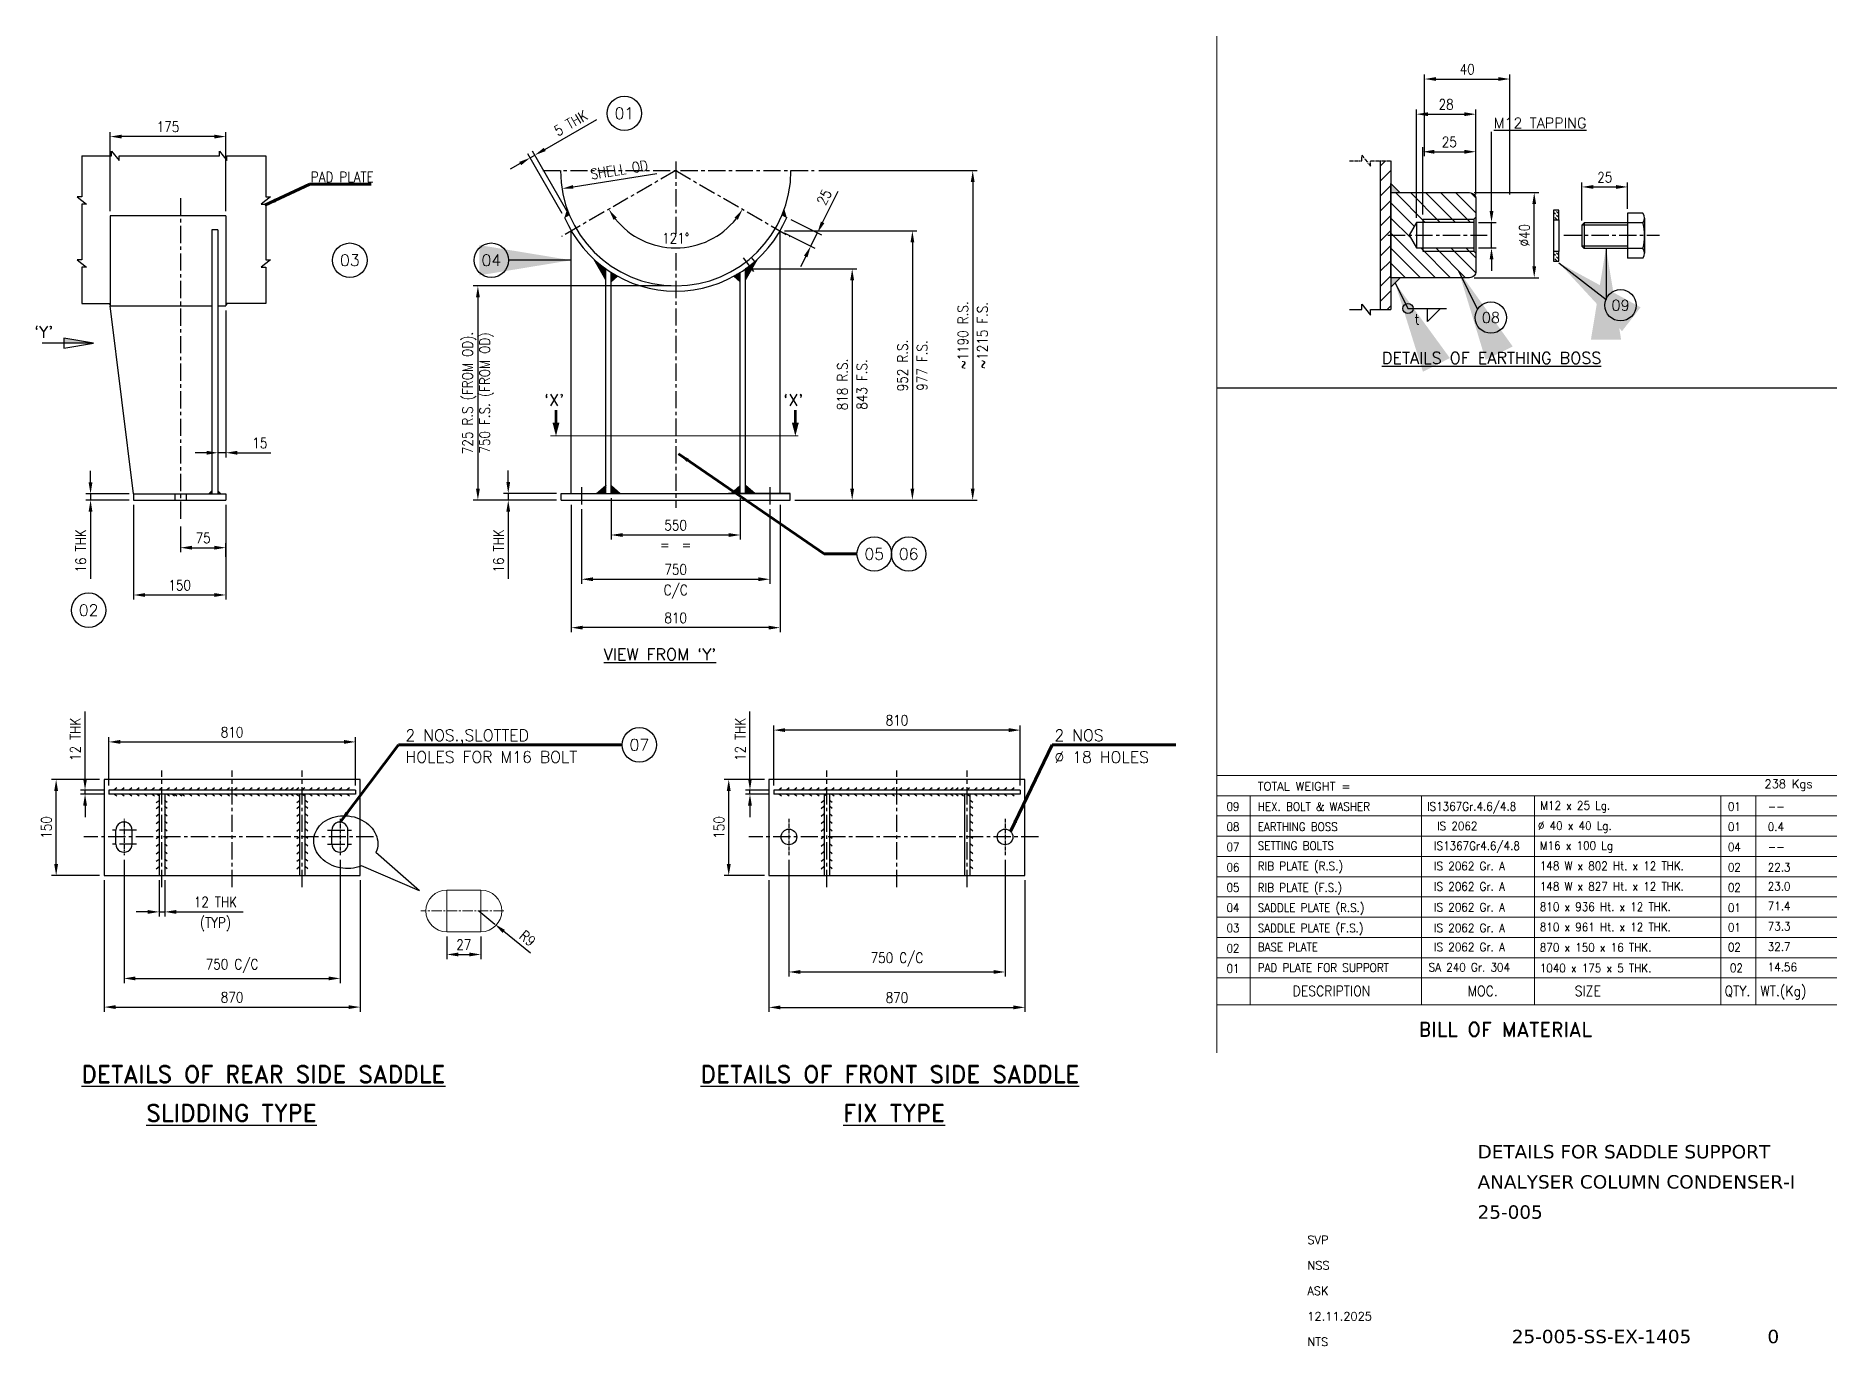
# Model space of a CAD drawing. Header units: millimetres. Extents: x 10144 to 11200, y -168 to 270.
# Drawn here: x 10807.8 to 11199.8, y -160.9 to 124.2 of the extents above; entities that cross this region are included whole.
import ezdxf
from ezdxf.enums import TextEntityAlignment as Align

# ---------------------------------------------------------------- set-up
doc = ezdxf.new("R2010")
doc.units = ezdxf.units.MM
doc.header["$LTSCALE"] = 3
for name, pattern in [('CENTER', [2, 1.25, -0.25, 0.25, -0.25]), ('CENTER2', [1.125, 0.75, -0.125, 0.125, -0.125]), ('DASHED', [0.75, 0.5, -0.25]), ('HIDDEN', [9.525, 6.35, -3.175]), ('HIDDEN2', [4.7625, 3.175, -1.5875]), ('PHANTOM2', [31.75, 15.875, -3.175, 3.175, -3.175, 3.175, -3.175])]:
    doc.linetypes.add(name, pattern=pattern)
doc.layers.get('0').update_dxf_attribs({"color": 5})
doc.layers.add('C_Center', color=1, linetype='CENTER2', lineweight=9)
doc.layers.add('E_Equipment', color=5, linetype='Continuous', lineweight=13)
for name, color, linetype in [('CEN', 1, 'CENTER'), ('das', 4, 'HIDDEN'), ('DIM', 6, 'Continuous'), ('HAT', 1, 'Continuous'), ('HATCH', 1, 'Continuous'), ('Hid', 4, 'HIDDEN'), ('LINE', 6, 'Continuous'), ('TEXT', 5, 'Continuous'), ('WELD', 1, 'Continuous')]:
    doc.layers.add(name, color=color, linetype=linetype)
doc.styles.add('BEV0', font='verdana.ttf', dxfattribs={"height": 4})
doc.styles.add('BEV00', font='romans.shx')
doc.styles.add('ISOCP3', font='isocp3.shx')
doc.styles.add('ROMAND', font='romand')
doc.styles.add('ROMANS', font='ROMANS.shx', dxfattribs={"width": 0.85})
doc.dimstyles.new('123', dxfattribs={"dimscale": 30, "dimtxt": 2.5, "dimasz": 2.5, "dimexe": 1, "dimexo": 1, "dimgap": 1, "dimtad": 1, "dimdec": 0, "dimzin": 0, "dimdsep": 46, "dimtxsty": 'ROMANS', "dimcen": 1, "dimclrd": 6, "dimclre": 6, "dimclrt": 5, "dimadec": 0, "dimazin": 0, "dimtfac": 1, "dimtdec": 0, "dimtmove": 0, "dimatfit": 3, "dimfxl": 1, "dimtolj": 1, "dimtzin": 0, "dimlwd": -1, "dimlwe": -1, "dimarcsym": 0})
doc.dimstyles.new('MEGA_STD', dxfattribs={"dimtxt": 2.5, "dimasz": 2.5, "dimexe": 1, "dimexo": 1, "dimgap": 1, "dimtad": 1, "dimdec": 1, "dimdsep": 46, "dimtxsty": 'ISOCP3', "dimcen": 1, "dimclrd": 6, "dimclre": 6, "dimclrt": 5, "dimadec": 0, "dimazin": 0, "dimtfac": 1, "dimtdec": 1, "dimtmove": 0, "dimatfit": 3, "dimfxl": 1, "dimtolj": 1, "dimarcsym": 0})
doc.dimstyles.new('MEGA_STD$0', dxfattribs={"dimtxt": 2.5, "dimasz": 2.5, "dimexe": 1, "dimexo": 1, "dimgap": 1, "dimtad": 1, "dimdec": 1, "dimdsep": 46, "dimtxsty": 'ISOCP3', "dimcen": 1, "dimclrd": 6, "dimclre": 6, "dimclrt": 5, "dimadec": 0, "dimazin": 0, "dimtfac": 1, "dimtdec": 1, "dimtmove": 0, "dimatfit": 3, "dimfxl": 1, "dimtolj": 1, "dimarcsym": 0})
pattern_1 = [(45, (2959.537895, 5332.776563), (-0.011048543456, 0.011048543456), [])]
pattern_2 = [(135, (10981.48399, -259.80642), (0.084646574, 0.084646574), [])]

msp = doc.modelspace()

# ---------------------------------------------------------------- texts
at = {"color": 5, "style": 'ROMANS', "width": 0.85}
msp.add_text('PAD PLATE', height=2.25, dxfattribs=at).set_placement((10867.61, 93.52), align=Align.MIDDLE_LEFT)
at = {"color": 5, "style": 'ROMANS'}
msp.add_text('t', height=2.27, dxfattribs=at).set_placement((11107.85, 61.44))
at = {"layer": 'DIM', "color": 5, "style": 'ROMAND'}
msp.add_text('BILL OF MATERIAL', height=3.125, dxfattribs=at).set_placement((11108.81, -93.56))
at = {"layer": 'TEXT', "color": 5}
for s, height, style, p in [('%%UM12 TAPPING', 2.2731, 'ROMANS', (11125.14, 104.15)), ("`Y'", 2.55, 'ROMAND', (10807.35, 58.53)), ('%%UDETAILS OF EARTHING BOSS', 2.55, 'ROMAND', (11100.78, 52.89)), ("`X'", 2.55, 'ROMAND', (10918.39, 43.7)), ("`X'", 2.55, 'ROMAND', (10970.45, 43.7)), ("%%uVIEW FROM `Y'", 2.55, 'ROMAND', (10931.38, -11.64)), ('2 NOS.,SLOTTED', 2.5, 'ROMANS', (10888.21, -29.25)), ('2 NOS', 2.5, 'ROMANS', (11029.49, -29.25)), ('HOLES FOR M16 BOLT', 2.5, 'ROMANS', (10888.21, -33.95)), ('%%C 18 HOLES', 2.5, 'ROMANS', (11029.49, -34)), ('TOTAL WEIGHT = ', 1.8365, 'ROMAND', (11073.75, -40.01)), ('238 Kgs ', 1.837, 'ROMAND', (11184.04, -39.48)), ('%%UDETAILS OF REAR SIDE SADDLE', 3.75, 'ROMAND', (10817.67, -103.62)), ('%%UDETAILS OF FRONT SIDE SADDLE', 3.75, 'ROMAND', (10952.46, -103.62)), ('%%USLIDDING TYPE', 3.75, 'ROMAND', (10831.77, -112.08)), ('%%UFIX TYPE', 3.75, 'ROMAND', (10983.5, -112.08))]:
    msp.add_text(s, height=height, dxfattribs=dict(at, style=style)).set_placement(p)
at = {"layer": 'TEXT', "style": 'ROMANS', "width": 0.9}
for s, height, p in [('09', 1.837, (11066.94, -44.42)), ('HEX. BOLT & WASHER', 1.8365, (11073.75, -44.42)), ('IS1367Gr.4.6/4.8', 1.8365, (11110.61, -44.4)), ('M12 x 25 Lg.', 1.8365, (11135.25, -44.18)), ('  01', 1.837, (11173.82, -44.42)), ('08', 1.837, (11066.94, -48.82)), ('EARTHING BOSS', 1.8365, (11073.75, -48.82)), ('IS 2062 ', 1.837, (11112.79, -48.65)), ('%%C 40 x 40 Lg.', 1.8365, (11134.74, -48.59)), ('  01', 1.837, (11173.82, -48.82)), ('0.4', 1.837, (11184.77, -48.82)), ('--', 1.837, (11184.77, -44.42)), ('IS1367Gr4.6/4.8', 1.8365, (11112.12, -52.97)), ('07', 1.837, (11066.94, -53.23)), ('SETTING BOLTS', 1.8365, (11073.75, -52.95)), ('M16 x 100 Lg', 1.8365, (11135.15, -52.92)), ('  04', 1.837, (11173.82, -53.23)), ('--', 1.837, (11184.77, -53.23)), ('06', 1.837, (11066.94, -57.64)), ('RIB PLATE (R.S.)', 1.8365, (11073.75, -57.36)), ('IS 2062 Gr. A', 1.8365, (11112.12, -57.38)), ('148 W x 802 Ht. x 12 THK.', 1.8365, (11135.15, -57.33)), ('  02', 1.837, (11173.82, -57.64)), ('22.3', 1.837, (11184.77, -57.64)), ('05', 1.837, (11066.94, -62.05)), ('RIB PLATE (F.S.)', 1.8365, (11073.75, -62.05)), ('IS 2062 Gr. A', 1.8365, (11112.12, -61.82)), ('148 W x 827 Ht. x 12 THK.', 1.8365, (11135.15, -61.8)), ('  02', 1.837, (11173.82, -62.05)), ('23.0', 1.837, (11184.77, -61.78)), ('04', 1.837, (11066.94, -66.45)), ('SADDLE PLATE (R.S.)', 1.8365, (11073.75, -66.45)), ('IS 2062 Gr. A', 1.8365, (11112.12, -66.34)), ('810 x 936 Ht. x 12 THK.', 1.8365, (11135.15, -66.24)), ('  01', 1.837, (11173.82, -66.45)), ('71.4', 1.837, (11184.77, -66.07)), ('03', 1.837, (11066.94, -70.86)), ('SADDLE PLATE (F.S.)', 1.8365, (11073.75, -70.86)), ('IS 2062 Gr. A', 1.8365, (11112.12, -70.83)), ('810 x 961 Ht. x 12 THK.', 1.8365, (11135.15, -70.65)), ('  01', 1.837, (11173.82, -70.72)), ('73.3', 1.837, (11184.77, -70.47)), ('BASE PLATE', 1.837, (11073.75, -75)), ('IS 2062 Gr. A', 1.8365, (11112.12, -75)), ('870 x 150 x 16 THK.', 1.8365, (11135.15, -75.08)), ('  02', 1.837, (11173.82, -75.03)), ('32.7', 1.837, (11184.77, -74.93)), ('SA 240 Gr. 304', 1.8365, (11110.96, -79.41)), ('1040 x 175 x 5 THK.', 1.8365, (11135.15, -79.58)), (' 02', 1.837, (11175.4, -79.53)), ('14.56', 1.837, (11184.77, -79.35))]:
    msp.add_text(s, height=height, dxfattribs=at).set_placement(p)
at = {"layer": 'TEXT', "color": 5, "style": 'ROMANS', "width": 0.9}
for s, height, p in [('02', 1.837, (11066.94, -75.27)), ('01', 1.837, (11066.94, -79.68)), ('WT.(Kg)', 2.204, (11183.17, -84.76)), ('DESCRIPTION', 2.2038, (11081.35, -84.76)), ('MOC.', 2.204, (11119.45, -84.76)), ('SIZE', 2.204, (11142.76, -84.76)), ('QTY.', 2.204, (11175.37, -84.76))]:
    msp.add_text(s, height=height, dxfattribs=at).set_placement(p)
at = {"layer": 'TEXT', "lineweight": 0, "style": 'ROMANS', "width": 0.9}
msp.add_text('PAD PLATE FOR SUPPORT', height=1.8365, dxfattribs=at).set_placement((11073.75, -79.49))

# ---------------------------------------------------------------- blocks, each defined once
blk = doc.blocks.new('A$C0BF971E3')
blk = doc.blocks.new('*D2945')
at = {"layer": 'Defpoints', "color": 0}
for p in [(10924.31, 23.2), (10969.76, 23.2), (10924.31, -4.56)]:
    blk.add_point(p, dxfattribs=at)
at = {"layer": 'E_Equipment', "color": 6, "linetype": 'ByBlock', "lineweight": -2}
for p, q in [((10924.31, 22.2), (10924.31, -5.56)), ((10969.76, 22.2), (10969.76, -5.56)), ((10967.26, -4.56), (10926.81, -4.56))]:
    blk.add_line(p, q, dxfattribs=at)
at = {"layer": 'E_Equipment', "color": 6}
for points in [[(10926.81, -4.14), (10926.81, -4.97), (10924.31, -4.56)], [(10967.26, -4.97), (10967.26, -4.14), (10969.76, -4.56)]]:
    blk.add_solid(points, dxfattribs=at)
at = {"layer": 'E_Equipment', "color": 5, "insert": (10947.04, -2.43), "char_height": 2.25, "attachment_point": 5, "style": 'ROMANS'}
blk.add_mtext('\\A1;810', dxfattribs=at)
blk = doc.blocks.new('*D2946')
at = {"layer": 'Defpoints', "color": 0}
for p in [(10971.22, 84.74), (10969.76, 81.8), (10977.92, 81.42)]:
    blk.add_point(p, dxfattribs=at)
at = {"layer": 'E_Equipment', "color": 6, "linetype": 'ByBlock', "lineweight": -2}
for p, q in [((10979.03, 83.66), (10982.41, 90.46)), ((10972.12, 84.3), (10978.81, 80.97)), ((10970.66, 81.36), (10977.35, 78.03)), ((10976.45, 78.48), (10977.92, 81.42)), ((10975.34, 76.24), (10974.23, 74))]:
    blk.add_line(p, q, dxfattribs=at)
at = {"layer": 'E_Equipment', "color": 6}
for points in [[(10978.65, 83.84), (10979.4, 83.47), (10977.92, 81.42)], [(10975.72, 76.05), (10974.97, 76.42), (10976.45, 78.48)]]:
    blk.add_solid(points, dxfattribs=at)
at = {"layer": 'E_Equipment', "color": 5, "insert": (10979.37, 89.13), "char_height": 2.25, "attachment_point": 5, "rotation": 63.5895, "style": 'ROMANS'}
blk.add_mtext('\\A1;25', dxfattribs=at)
blk = doc.blocks.new('*D2947')
at = {"layer": 'Defpoints', "color": 0}
for p in [(10947.04, 94.92), (10922.26, 90.98)]:
    blk.add_point(p, dxfattribs=at)
at = {"layer": 'E_Equipment', "color": 6, "linetype": 'ByBlock', "lineweight": -2}
blk.add_line((10924.73, 91.37), (10942.93, 94.27), dxfattribs=at)
at = {"layer": 'E_Equipment', "color": 6}
blk.add_solid([(10924.66, 91.78), (10924.79, 90.96), (10922.26, 90.98)], dxfattribs=at)
at = {"layer": 'E_Equipment', "color": 5, "insert": (10934.73, 95.11), "char_height": 2.25, "attachment_point": 5, "rotation": 9.0392, "style": 'ROMANS'}
blk.add_mtext('\\A1;SHELL OD', dxfattribs=at)
blk = doc.blocks.new('*D2948')
at = {"layer": 'Defpoints', "color": 0}
for p in [(10947.04, 94.92), (10947.04, 94.92), (10922.15, 80.56), (10941.28, 79.11), (10971.92, 80.56)]:
    blk.add_point(p, dxfattribs=at)
at = {"layer": 'E_Equipment', "color": 6, "linetype": 'ByBlock', "lineweight": -2}
blk.add_arc((10947.04, 94.92), 16.83, 218.5191, 321.4809, dxfattribs=at)
at = {"layer": 'E_Equipment', "color": 6}
for points in [[(10934.21, 84.67), (10933.52, 84.21), (10932.46, 86.51)], [(10960.55, 84.21), (10959.86, 84.67), (10961.61, 86.51)]]:
    blk.add_solid(points, dxfattribs=at)
at = {"layer": 'E_Equipment', "color": 5, "insert": (10947.04, 80.22), "char_height": 2.25, "attachment_point": 5, "style": 'ROMANS'}
blk.add_mtext('121%%D', dxfattribs=at)
blk = doc.blocks.new('*D2949')
at = {"layer": 'Defpoints', "color": 0}
for p in [(10926.53, 22.23), (10967.54, 22.23), (10967.54, 5.98)]:
    blk.add_point(p, dxfattribs=at)
at = {"layer": 'E_Equipment', "color": 6, "linetype": 'ByBlock', "lineweight": -2}
for p, q in [((10926.53, 21.23), (10926.53, 4.98)), ((10967.54, 21.23), (10967.54, 4.98)), ((10929.03, 5.98), (10965.04, 5.98))]:
    blk.add_line(p, q, dxfattribs=at)
at = {"layer": 'E_Equipment', "color": 6}
for points in [[(10929.03, 6.39), (10929.03, 5.56), (10926.53, 5.98)], [(10965.04, 5.56), (10965.04, 6.39), (10967.54, 5.98)]]:
    blk.add_solid(points, dxfattribs=at)
at = {"layer": 'E_Equipment', "color": 5, "char_height": 2.25, "attachment_point": 5, "style": 'ROMANS'}
for s, insert in [('\\A1;750', (10947.04, 8.1)), ('\\A1;C/C', (10947.04, 3.26))]:
    blk.add_mtext(s, dxfattribs=dict(at, insert=insert))
blk = doc.blocks.new('*D2950')
at = {"layer": 'Defpoints', "color": 0}
for p in [(10947.04, 69.83), (10903.98, 23.2), (10922.12, 23.2)]:
    blk.add_point(p, dxfattribs=at)
at = {"layer": 'E_Equipment', "color": 6, "linetype": 'ByBlock', "lineweight": -2}
for p, q in [((10946.04, 69.83), (10902.98, 69.83)), ((10903.98, 67.33), (10903.98, 25.7)), ((10921.12, 23.2), (10902.98, 23.2))]:
    blk.add_line(p, q, dxfattribs=at)
at = {"layer": 'E_Equipment', "color": 6}
for points in [[(10904.4, 67.33), (10903.57, 67.33), (10903.98, 69.83)], [(10903.57, 25.7), (10904.4, 25.7), (10903.98, 23.2)]]:
    blk.add_solid(points, dxfattribs=at)
at = {"layer": 'E_Equipment', "color": 5, "insert": (10903.98, 46.52), "char_height": 2.25, "attachment_point": 5, "rotation": 90, "style": 'ROMANS'}
blk.add_mtext('\\A1;725 R.S (FROM OD).\\P750 F.S. (FROM OD)', dxfattribs=at)
blk = doc.blocks.new('*D2951')
at = {"layer": 'Defpoints', "color": 0}
for p in [(10922.12, 24.64), (10910.59, 23.2), (10922.12, 23.2)]:
    blk.add_point(p, dxfattribs=at)
at = {"layer": 'E_Equipment', "color": 6, "linetype": 'ByBlock', "lineweight": -2}
for p, q in [((10910.59, 27.14), (10910.59, 29.64)), ((10921.12, 24.64), (10909.59, 24.64)), ((10910.59, 24.64), (10910.59, 23.2)), ((10921.12, 23.2), (10909.59, 23.2)), ((10910.59, 20.7), (10910.59, 6.1))]:
    blk.add_line(p, q, dxfattribs=at)
at = {"layer": 'E_Equipment', "color": 6}
for points in [[(10910.18, 27.14), (10911.01, 27.14), (10910.59, 24.64)], [(10911.01, 20.7), (10910.18, 20.7), (10910.59, 23.2)]]:
    blk.add_solid(points, dxfattribs=at)
at = {"layer": 'E_Equipment', "color": 5, "insert": (10908.47, 12.15), "char_height": 2.25, "attachment_point": 5, "rotation": 90, "style": 'ROMANS'}
blk.add_mtext('\\A1;16 THK', dxfattribs=at)
blk = doc.blocks.new('*D2952')
at = {"layer": 'Defpoints', "color": 0}
for p in [(10977.19, 94.92), (10971.95, 23.2), (11011.7, 23.2)]:
    blk.add_point(p, dxfattribs=at)
at = {"layer": 'E_Equipment', "color": 6, "linetype": 'ByBlock', "lineweight": -2}
for p, q in [((10978.19, 94.92), (11012.7, 94.92)), ((11011.7, 92.42), (11011.7, 25.7)), ((10972.95, 23.2), (11012.7, 23.2))]:
    blk.add_line(p, q, dxfattribs=at)
at = {"layer": 'E_Equipment', "color": 6}
for points in [[(11012.12, 92.42), (11011.28, 92.42), (11011.7, 94.92)], [(11011.28, 25.7), (11012.12, 25.7), (11011.7, 23.2)]]:
    blk.add_solid(points, dxfattribs=at)
at = {"layer": 'E_Equipment', "color": 5, "char_height": 2.25, "attachment_point": 5, "rotation": 90, "style": 'ROMANS'}
for s, insert in [('\\A1;~1190 R.S.', (11009.58, 59.06)), ('\\A1;~1215 F.S.', (11013.83, 59.06))]:
    blk.add_mtext(s, dxfattribs=dict(at, insert=insert))
blk = doc.blocks.new('*D2953')
at = {"layer": 'Defpoints', "color": 0}
for p in [(10969.76, 81.8), (10971.95, 23.2), (10998.57, 23.2)]:
    blk.add_point(p, dxfattribs=at)
at = {"layer": 'E_Equipment', "color": 6, "linetype": 'ByBlock', "lineweight": -2}
for p, q in [((10970.76, 81.8), (10999.57, 81.8)), ((10998.57, 79.3), (10998.57, 25.7)), ((10972.95, 23.2), (10999.57, 23.2))]:
    blk.add_line(p, q, dxfattribs=at)
at = {"layer": 'E_Equipment', "color": 6}
for points in [[(10998.98, 79.3), (10998.15, 79.3), (10998.57, 81.8)], [(10998.15, 25.7), (10998.98, 25.7), (10998.57, 23.2)]]:
    blk.add_solid(points, dxfattribs=at)
at = {"layer": 'E_Equipment', "color": 5, "char_height": 2.25, "attachment_point": 5, "rotation": 90, "style": 'ROMANS'}
for s, insert in [('\\A1;952 R.S.', (10996.44, 52.5)), ('\\A1;977 F.S.', (11000.69, 52.5))]:
    blk.add_mtext(s, dxfattribs=dict(at, insert=insert))
blk = doc.blocks.new('*D2954')
at = {"layer": 'Defpoints', "color": 0}
for p in [(10962.24, 73.54), (10971.95, 23.2), (10985.46, 23.2)]:
    blk.add_point(p, dxfattribs=at)
at = {"layer": 'E_Equipment', "color": 6, "linetype": 'ByBlock', "lineweight": -2}
for p, q in [((10963.24, 73.54), (10986.46, 73.54)), ((10985.46, 71.04), (10985.46, 25.7)), ((10972.95, 23.2), (10986.46, 23.2))]:
    blk.add_line(p, q, dxfattribs=at)
at = {"layer": 'E_Equipment', "color": 6}
for points in [[(10985.88, 71.04), (10985.04, 71.04), (10985.46, 73.54)], [(10985.04, 25.7), (10985.88, 25.7), (10985.46, 23.2)]]:
    blk.add_solid(points, dxfattribs=at)
at = {"layer": 'E_Equipment', "color": 5, "char_height": 2.25, "attachment_point": 5, "rotation": 90, "style": 'ROMANS'}
for s, insert in [('\\A1;818 R.S.', (10983.33, 48.37)), ('\\A1;843 F.S.', (10987.58, 48.37))]:
    blk.add_mtext(s, dxfattribs=dict(at, insert=insert))
blk = doc.blocks.new('*D2955')
at = {"layer": 'Defpoints', "color": 0}
for p in [(10829.04, 23.2), (10849.1, 23.2), (10849.1, 2.55)]:
    blk.add_point(p, dxfattribs=at)
at = {"layer": 'E_Equipment', "color": 6, "linetype": 'ByBlock', "lineweight": -2}
for p, q in [((10829.04, 22.2), (10829.04, 1.55)), ((10849.1, 22.2), (10849.1, 1.55)), ((10831.54, 2.55), (10846.6, 2.55))]:
    blk.add_line(p, q, dxfattribs=at)
at = {"layer": 'E_Equipment', "color": 6}
for points in [[(10831.54, 2.97), (10831.54, 2.13), (10829.04, 2.55)], [(10846.6, 2.13), (10846.6, 2.97), (10849.1, 2.55)]]:
    blk.add_solid(points, dxfattribs=at)
at = {"layer": 'E_Equipment', "color": 5, "insert": (10839.07, 4.67), "char_height": 2.25, "attachment_point": 5, "style": 'ROMANS'}
blk.add_mtext('\\A1;150', dxfattribs=at)
blk = doc.blocks.new('*D2956')
at = {"layer": 'Defpoints', "color": 0}
for p in [(10829.04, 24.56), (10819.66, 23.2), (10829.04, 23.2)]:
    blk.add_point(p, dxfattribs=at)
at = {"layer": 'E_Equipment', "color": 6, "linetype": 'ByBlock', "lineweight": -2}
for p, q in [((10819.66, 27.06), (10819.66, 29.56)), ((10828.04, 24.56), (10818.66, 24.56)), ((10819.66, 24.56), (10819.66, 23.2)), ((10828.04, 23.2), (10818.66, 23.2)), ((10819.66, 20.7), (10819.66, 6.1))]:
    blk.add_line(p, q, dxfattribs=at)
at = {"layer": 'E_Equipment', "color": 6}
for points in [[(10819.24, 27.06), (10820.07, 27.06), (10819.66, 24.56)], [(10820.07, 20.7), (10819.24, 20.7), (10819.66, 23.2)]]:
    blk.add_solid(points, dxfattribs=at)
at = {"layer": 'E_Equipment', "color": 5, "insert": (10817.53, 12.15), "char_height": 2.25, "attachment_point": 5, "rotation": 90, "style": 'ROMANS'}
blk.add_mtext('\\A1;16 THK', dxfattribs=at)
blk = doc.blocks.new('*D2957')
at = {"layer": 'Defpoints', "color": 0}
for p in [(10849.1, 65.48), (10847.4, 35.37), (10847.4, 33.51)]:
    blk.add_point(p, dxfattribs=at)
at = {"layer": 'E_Equipment', "color": 6, "linetype": 'ByBlock', "lineweight": -2}
for p, q in [((10849.1, 64.48), (10849.1, 32.51)), ((10844.9, 33.51), (10842.4, 33.51)), ((10847.4, 34.37), (10847.4, 32.51)), ((10849.1, 33.51), (10847.4, 33.51)), ((10851.6, 33.51), (10858.92, 33.51))]:
    blk.add_line(p, q, dxfattribs=at)
at = {"layer": 'E_Equipment', "color": 6}
for points in [[(10844.9, 33.09), (10844.9, 33.93), (10847.4, 33.51)], [(10851.6, 33.93), (10851.6, 33.09), (10849.1, 33.51)]]:
    blk.add_solid(points, dxfattribs=at)
at = {"layer": 'E_Equipment', "color": 5, "insert": (10856.51, 35.63), "char_height": 2.25, "attachment_point": 5, "style": 'ROMANS'}
blk.add_mtext('\\A1;15', dxfattribs=at)
blk = doc.blocks.new('*D2958')
at = {"layer": 'Defpoints', "color": 0}
for p in [(10839.24, 18.47), (10849.1, 12.84), (10849.1, 9.85)]:
    blk.add_point(p, dxfattribs=at)
at = {"layer": 'E_Equipment', "color": 6, "linetype": 'ByBlock', "lineweight": -2}
for p, q in [((10839.24, 17.47), (10839.24, 11.84)), ((10841.74, 12.84), (10846.6, 12.84)), ((10849.1, 10.85), (10849.1, 13.84))]:
    blk.add_line(p, q, dxfattribs=at)
at = {"layer": 'E_Equipment', "color": 6}
for points in [[(10841.74, 13.26), (10841.74, 12.43), (10839.24, 12.84)], [(10846.6, 12.43), (10846.6, 13.26), (10849.1, 12.84)]]:
    blk.add_solid(points, dxfattribs=at)
at = {"layer": 'E_Equipment', "color": 5, "insert": (10844.17, 14.97), "char_height": 2.25, "attachment_point": 5, "style": 'ROMANS'}
blk.add_mtext('\\A1;75', dxfattribs=at)
blk = doc.blocks.new('*D2959')
at = {"layer": 'Defpoints', "color": 0}
for p in [(10823.94, 102.33), (10823.94, 85.1), (10849.1, 85.1)]:
    blk.add_point(p, dxfattribs=at)
at = {"layer": 'E_Equipment', "color": 6, "linetype": 'ByBlock', "lineweight": -2}
for p, q in [((10823.94, 86.1), (10823.94, 103.33)), ((10846.6, 102.33), (10826.44, 102.33)), ((10849.1, 86.1), (10849.1, 103.33))]:
    blk.add_line(p, q, dxfattribs=at)
at = {"layer": 'E_Equipment', "color": 6}
for points in [[(10826.44, 102.75), (10826.44, 101.92), (10823.94, 102.33)], [(10846.6, 101.92), (10846.6, 102.75), (10849.1, 102.33)]]:
    blk.add_solid(points, dxfattribs=at)
at = {"layer": 'E_Equipment', "color": 5, "insert": (10836.52, 104.46), "char_height": 2.25, "attachment_point": 5, "style": 'ROMANS'}
blk.add_mtext('\\A1;175', dxfattribs=at)
blk = doc.blocks.new('*D2960')
at = {"layer": 'Defpoints', "color": 0}
for p in [(10916.37, 98.29), (10922.85, 84.74), (10923.85, 85.32)]:
    blk.add_point(p, dxfattribs=at)
at = {"layer": 'E_Equipment', "color": 6, "linetype": 'ByBlock', "lineweight": -2}
for p, q in [((10918.53, 99.54), (10929.84, 106.07)), ((10922.35, 85.61), (10914.86, 98.58)), ((10915.36, 97.71), (10916.37, 98.29)), ((10923.35, 86.19), (10915.87, 99.16)), ((10913.2, 96.46), (10911.03, 95.21))]:
    blk.add_line(p, q, dxfattribs=at)
at = {"layer": 'E_Equipment', "color": 6}
for points in [[(10918.32, 99.9), (10918.74, 99.18), (10916.37, 98.29)], [(10913.41, 96.1), (10912.99, 96.82), (10915.36, 97.71)]]:
    blk.add_solid(points, dxfattribs=at)
at = {"layer": 'E_Equipment', "color": 5, "insert": (10924.21, 105.27), "char_height": 2.25, "attachment_point": 5, "rotation": 30, "style": 'ROMANS'}
blk.add_mtext('\\A1;5 THK', dxfattribs=at)
blk = doc.blocks.new('*D2961')
at = {"layer": 'Defpoints', "color": 0}
for p in [(10812.17, -37.59), (10822.61, -37.59), (10822.61, -58.54)]:
    blk.add_point(p, dxfattribs=at)
at = {"layer": 'E_Equipment', "color": 6, "linetype": 'ByBlock', "lineweight": -2}
for p, q in [((10821.61, -37.59), (10811.17, -37.59)), ((10812.17, -56.04), (10812.17, -40.09)), ((10821.61, -58.54), (10811.17, -58.54))]:
    blk.add_line(p, q, dxfattribs=at)
at = {"layer": 'E_Equipment', "color": 6}
for points in [[(10812.58, -40.09), (10811.75, -40.09), (10812.17, -37.59)], [(10811.75, -56.04), (10812.58, -56.04), (10812.17, -58.54)]]:
    blk.add_solid(points, dxfattribs=at)
at = {"layer": 'E_Equipment', "color": 5, "insert": (10810.04, -48.06), "char_height": 2.25, "attachment_point": 5, "rotation": 90, "style": 'ROMANS'}
blk.add_mtext('\\A1;150', dxfattribs=at)
blk = doc.blocks.new('*D2962')
at = {"layer": 'Defpoints', "color": 0}
for p in [(10822.61, -58.54), (10878.33, -58.54), (10878.33, -87.15)]:
    blk.add_point(p, dxfattribs=at)
at = {"layer": 'E_Equipment', "color": 6, "linetype": 'ByBlock', "lineweight": -2}
for p, q in [((10822.61, -59.54), (10822.61, -88.15)), ((10878.33, -59.54), (10878.33, -88.15)), ((10825.11, -87.15), (10875.83, -87.15))]:
    blk.add_line(p, q, dxfattribs=at)
at = {"layer": 'E_Equipment', "color": 6}
for points in [[(10825.11, -86.74), (10825.11, -87.57), (10822.61, -87.15)], [(10875.83, -87.57), (10875.83, -86.74), (10878.33, -87.15)]]:
    blk.add_solid(points, dxfattribs=at)
at = {"layer": 'E_Equipment', "color": 5, "insert": (10850.47, -85.03), "char_height": 2.25, "attachment_point": 5, "style": 'ROMANS'}
blk.add_mtext('\\A1;870', dxfattribs=at)
blk = doc.blocks.new('*D2963')
at = {"layer": 'Defpoints', "color": 0}
for p in [(10826.94, -54.08), (10874, -54.08), (10874, -80.91)]:
    blk.add_point(p, dxfattribs=at)
at = {"layer": 'E_Equipment', "color": 6, "linetype": 'ByBlock', "lineweight": -2}
for p, q in [((10826.94, -55.08), (10826.94, -81.91)), ((10874, -55.08), (10874, -81.91)), ((10829.44, -80.91), (10871.5, -80.91))]:
    blk.add_line(p, q, dxfattribs=at)
at = {"layer": 'E_Equipment', "color": 6}
for points in [[(10829.44, -80.49), (10829.44, -81.33), (10826.94, -80.91)], [(10871.5, -81.33), (10871.5, -80.49), (10874, -80.91)]]:
    blk.add_solid(points, dxfattribs=at)
at = {"layer": 'E_Equipment', "color": 5, "insert": (10850.47, -78.2), "char_height": 2.25, "attachment_point": 5, "style": 'ROMANS'}
blk.add_mtext('\\A1;750 C/C', dxfattribs=at)
blk = doc.blocks.new('*D2964')
at = {"layer": 'Defpoints', "color": 0}
for p in [(10818.46, -39.93), (10823.62, -39.93), (10823.62, -40.78)]:
    blk.add_point(p, dxfattribs=at)
at = {"layer": 'E_Equipment', "color": 6, "linetype": 'ByBlock', "lineweight": -2}
for p, q in [((10818.46, -37.43), (10818.46, -22.82)), ((10822.62, -39.93), (10817.46, -39.93)), ((10822.62, -40.78), (10817.46, -40.78)), ((10818.46, -40.78), (10818.46, -39.93)), ((10818.46, -43.28), (10818.46, -45.78))]:
    blk.add_line(p, q, dxfattribs=at)
at = {"layer": 'E_Equipment', "color": 6}
for points in [[(10818.05, -37.43), (10818.88, -37.43), (10818.46, -39.93)], [(10818.88, -43.28), (10818.05, -43.28), (10818.46, -40.78)]]:
    blk.add_solid(points, dxfattribs=at)
at = {"layer": 'E_Equipment', "color": 5, "insert": (10816.34, -28.87), "char_height": 2.25, "attachment_point": 5, "rotation": 90, "style": 'ROMANS'}
blk.add_mtext('\\A1;12 THK', dxfattribs=at)
blk = doc.blocks.new('*D2965')
at = {"layer": 'Defpoints', "color": 0}
for p in [(10897.21, -70.77), (10904.63, -70.77), (10904.63, -75.7)]:
    blk.add_point(p, dxfattribs=at)
at = {"layer": 'E_Equipment', "color": 6, "linetype": 'ByBlock', "lineweight": -2}
for p, q in [((10897.21, -71.77), (10897.21, -76.7)), ((10904.63, -71.77), (10904.63, -76.7)), ((10899.71, -75.7), (10902.13, -75.7))]:
    blk.add_line(p, q, dxfattribs=at)
at = {"layer": 'E_Equipment', "color": 6}
for points in [[(10899.71, -75.28), (10899.71, -76.12), (10897.21, -75.7)], [(10902.13, -76.12), (10902.13, -75.28), (10904.63, -75.7)]]:
    blk.add_solid(points, dxfattribs=at)
at = {"layer": 'E_Equipment', "color": 5, "insert": (10900.92, -73.57), "char_height": 2.25, "attachment_point": 5, "style": 'ROMANS'}
blk.add_mtext('\\A1;27', dxfattribs=at)
blk = doc.blocks.new('*D2966')
at = {"layer": 'Defpoints', "color": 0}
for p in [(10904.15, -66.2), (10907.66, -69.09)]:
    blk.add_point(p, dxfattribs=at)
at = {"layer": 'E_Equipment', "color": 6, "linetype": 'ByBlock', "lineweight": -2}
for p, q in [((10904.15, -66.2), (10907.66, -69.09)), ((10915.4, -75.44), (10909.6, -70.68))]:
    blk.add_line(p, q, dxfattribs=at)
at = {"layer": 'E_Equipment', "color": 6}
blk.add_solid([(10909.86, -70.35), (10909.33, -71), (10907.66, -69.09)], dxfattribs=at)
at = {"layer": 'E_Equipment', "color": 5, "insert": (10914.81, -72.21), "char_height": 2.25, "attachment_point": 5, "rotation": 320.5969, "style": 'ROMANS'}
blk.add_mtext('\\A1;R9', dxfattribs=at)
blk = doc.blocks.new('*D2967')
at = {"layer": 'Defpoints', "color": 0}
for p in [(10958.59, -37.59), (10967.35, -37.59), (10967.35, -58.54)]:
    blk.add_point(p, dxfattribs=at)
at = {"layer": 'E_Equipment', "color": 6, "linetype": 'ByBlock', "lineweight": -2}
for p, q in [((10966.35, -37.59), (10957.59, -37.59)), ((10958.59, -56.04), (10958.59, -40.09)), ((10966.35, -58.54), (10957.59, -58.54))]:
    blk.add_line(p, q, dxfattribs=at)
at = {"layer": 'E_Equipment', "color": 6}
for points in [[(10959.01, -40.09), (10958.17, -40.09), (10958.59, -37.59)], [(10958.17, -56.04), (10959.01, -56.04), (10958.59, -58.54)]]:
    blk.add_solid(points, dxfattribs=at)
at = {"layer": 'E_Equipment', "color": 5, "insert": (10956.47, -48.06), "char_height": 2.25, "attachment_point": 5, "rotation": 90, "style": 'ROMANS'}
blk.add_mtext('\\A1;150', dxfattribs=at)
blk = doc.blocks.new('*D2968')
at = {"layer": 'Defpoints', "color": 0}
for p in [(10967.35, -58.54), (11023.07, -58.54), (11023.07, -87.22)]:
    blk.add_point(p, dxfattribs=at)
at = {"layer": 'E_Equipment', "color": 6, "linetype": 'ByBlock', "lineweight": -2}
for p, q in [((10967.35, -59.54), (10967.35, -88.22)), ((11023.07, -59.54), (11023.07, -88.22)), ((10969.85, -87.22), (11020.57, -87.22))]:
    blk.add_line(p, q, dxfattribs=at)
at = {"layer": 'E_Equipment', "color": 6}
for points in [[(10969.85, -86.8), (10969.85, -87.64), (10967.35, -87.22)], [(11020.57, -87.64), (11020.57, -86.8), (11023.07, -87.22)]]:
    blk.add_solid(points, dxfattribs=at)
at = {"layer": 'E_Equipment', "color": 5, "insert": (10995.21, -85.1), "char_height": 2.25, "attachment_point": 5, "style": 'ROMANS'}
blk.add_mtext('\\A1;870', dxfattribs=at)
blk = doc.blocks.new('*D2969')
at = {"layer": 'Defpoints', "color": 0}
for p in [(10971.68, -54.08), (11018.74, -54.08), (11018.74, -79.51)]:
    blk.add_point(p, dxfattribs=at)
at = {"layer": 'E_Equipment', "color": 6, "linetype": 'ByBlock', "lineweight": -2}
for p, q in [((10971.68, -55.08), (10971.68, -80.51)), ((11018.74, -55.08), (11018.74, -80.51)), ((10974.18, -79.51), (11016.24, -79.51))]:
    blk.add_line(p, q, dxfattribs=at)
at = {"layer": 'E_Equipment', "color": 6}
for points in [[(10974.18, -79.09), (10974.18, -79.92), (10971.68, -79.51)], [(11016.24, -79.92), (11016.24, -79.09), (11018.74, -79.51)]]:
    blk.add_solid(points, dxfattribs=at)
at = {"layer": 'E_Equipment', "color": 5, "insert": (10995.21, -76.79), "char_height": 2.25, "attachment_point": 5, "style": 'ROMANS'}
blk.add_mtext('\\A1;750 C/C', dxfattribs=at)
blk = doc.blocks.new('*D2970')
at = {"layer": 'Defpoints', "color": 0}
for p in [(10963.21, -39.93), (10968.37, -39.93), (10968.37, -40.78)]:
    blk.add_point(p, dxfattribs=at)
at = {"layer": 'E_Equipment', "color": 6, "linetype": 'ByBlock', "lineweight": -2}
for p, q in [((10963.21, -37.43), (10963.21, -22.82)), ((10967.37, -39.93), (10962.21, -39.93)), ((10967.37, -40.78), (10962.21, -40.78)), ((10963.21, -40.78), (10963.21, -39.93)), ((10963.21, -43.28), (10963.21, -45.78))]:
    blk.add_line(p, q, dxfattribs=at)
at = {"layer": 'E_Equipment', "color": 6}
for points in [[(10962.79, -37.43), (10963.62, -37.43), (10963.21, -39.93)], [(10963.62, -43.28), (10962.79, -43.28), (10963.21, -40.78)]]:
    blk.add_solid(points, dxfattribs=at)
at = {"layer": 'E_Equipment', "color": 5, "insert": (10961.08, -28.87), "char_height": 2.25, "attachment_point": 5, "rotation": 90, "style": 'ROMANS'}
blk.add_mtext('\\A1;12 THK', dxfattribs=at)
blk = doc.blocks.new('*D2971')
at = {"layer": 'Defpoints', "color": 0}
for p in [(11121.24, 99.03), (11121.24, 88.74), (11109.67, 84.34)]:
    blk.add_point(p, dxfattribs=at)
at = {"layer": 'E_Equipment', "color": 6, "linetype": 'ByBlock', "lineweight": -2}
for p, q in [((11109.67, 85.34), (11109.67, 100.03)), ((11112.17, 99.03), (11118.74, 99.03)), ((11121.24, 89.74), (11121.24, 100.03))]:
    blk.add_line(p, q, dxfattribs=at)
at = {"layer": 'E_Equipment', "color": 6}
for points in [[(11112.17, 99.45), (11112.17, 98.61), (11109.67, 99.03)], [(11118.74, 98.61), (11118.74, 99.45), (11121.24, 99.03)]]:
    blk.add_solid(points, dxfattribs=at)
at = {"layer": 'E_Equipment', "color": 5, "insert": (11115.46, 101.16), "char_height": 2.25, "attachment_point": 5, "style": 'ROMANS'}
blk.add_mtext('\\A1;25', dxfattribs=at)
blk = doc.blocks.new('*D2972')
at = {"layer": 'Defpoints', "color": 0}
for p in [(11121.24, 107.21), (11121.24, 88.74), (11108.28, 83.65)]:
    blk.add_point(p, dxfattribs=at)
at = {"layer": 'E_Equipment', "color": 6, "linetype": 'ByBlock', "lineweight": -2}
for p, q in [((11108.28, 84.65), (11108.28, 108.21)), ((11110.78, 107.21), (11118.74, 107.21)), ((11121.24, 89.74), (11121.24, 108.21))]:
    blk.add_line(p, q, dxfattribs=at)
at = {"layer": 'E_Equipment', "color": 6}
for points in [[(11110.78, 107.62), (11110.78, 106.79), (11108.28, 107.21)], [(11118.74, 106.79), (11118.74, 107.62), (11121.24, 107.21)]]:
    blk.add_solid(points, dxfattribs=at)
at = {"layer": 'E_Equipment', "color": 5, "insert": (11114.76, 109.33), "char_height": 2.25, "attachment_point": 5, "style": 'ROMANS'}
blk.add_mtext('\\A1;28', dxfattribs=at)
blk = doc.blocks.new('*D2973')
at = {"layer": 'Defpoints', "color": 0}
for p in [(11119.85, 90.13), (11133.94, 90.13), (11119.85, 71.61)]:
    blk.add_point(p, dxfattribs=at)
at = {"layer": 'E_Equipment', "color": 6, "linetype": 'ByBlock', "lineweight": -2}
for p, q in [((11120.85, 90.13), (11134.94, 90.13)), ((11133.94, 74.11), (11133.94, 87.63)), ((11120.85, 71.61), (11134.94, 71.61))]:
    blk.add_line(p, q, dxfattribs=at)
at = {"layer": 'E_Equipment', "color": 6}
for points in [[(11134.35, 87.63), (11133.52, 87.63), (11133.94, 90.13)], [(11133.52, 74.11), (11134.35, 74.11), (11133.94, 71.61)]]:
    blk.add_solid(points, dxfattribs=at)
at = {"layer": 'E_Equipment', "color": 5, "insert": (11131.81, 80.87), "char_height": 2.25, "attachment_point": 5, "rotation": 90, "style": 'ROMANS'}
blk.add_mtext('\\A1;%%c40', dxfattribs=at)
blk = doc.blocks.new('*D2974')
at = {"layer": 'Defpoints', "color": 0}
for p in [(11128.6, 114.86), (11110.08, 97.07), (11128.6, 88.74)]:
    blk.add_point(p, dxfattribs=at)
at = {"layer": 'E_Equipment', "color": 6, "linetype": 'ByBlock', "lineweight": -2}
for p, q in [((11110.08, 98.07), (11110.08, 115.86)), ((11112.58, 114.86), (11126.1, 114.86)), ((11128.6, 89.74), (11128.6, 115.86))]:
    blk.add_line(p, q, dxfattribs=at)
at = {"layer": 'E_Equipment', "color": 6}
for points in [[(11112.58, 115.28), (11112.58, 114.45), (11110.08, 114.86)], [(11126.1, 114.45), (11126.1, 115.28), (11128.6, 114.86)]]:
    blk.add_solid(points, dxfattribs=at)
at = {"layer": 'E_Equipment', "color": 5, "insert": (11119.34, 116.99), "char_height": 2.25, "attachment_point": 5, "style": 'ROMANS'}
blk.add_mtext('\\A1;40', dxfattribs=at)
blk = doc.blocks.new('*X2900')
at = {"color": 0}
for p, q in [((8918.17, 5612.88), (8907.22, 5623.83)), ((8923.42, 5614.7), (8909.42, 5628.7)), ((8930.49, 5614.7), (8916.49, 5628.7)), ((8937.56, 5614.7), (8923.56, 5628.7)), ((8944.63, 5614.7), (8930.63, 5628.7)), ((8947.22, 5619.18), (8937.7, 5628.7)), ((8947.15, 5626.32), (8944.84, 5628.63)), ((8916.4, 5607.57), (8907.22, 5616.76)), ((8928.21, 5588.7), (8907.22, 5609.69)), ((8921.14, 5588.7), (8907.22, 5602.62)), ((8935.28, 5588.7), (8921.28, 5602.7)), ((8942.35, 5588.7), (8928.35, 5602.7)), ((8947.13, 5590.99), (8935.42, 5602.7)), ((8947.22, 5597.97), (8942.49, 5602.7)), ((8914.06, 5588.7), (8907.22, 5595.54))]:
    blk.add_line(p, q, dxfattribs=at)
blk = doc.blocks.new('*X2901')
at = {"color": 0}
for p, q in [((3932.8, 1952.9), (3957.6, 1977.7)), ((3932.8, 1882.2), (3982.8, 1932.2)), ((3932.8, 1811.5), (3982.8, 1861.5)), ((3932.8, 1740.8), (3982.8, 1790.8)), ((3932.8, 1670.1), (3982.8, 1720.1)), ((3932.8, 1599.4), (3982.8, 1649.4)), ((3932.8, 1528.6), (3982.8, 1578.6)), ((3932.8, 1457.9), (3982.8, 1507.9)), ((3932.8, 1387.2), (3982.8, 1437.2)), ((3932.8, 1316.5), (3982.8, 1366.5)), ((3964.8, 1277.7), (3982.8, 1295.8))]:
    blk.add_line(p, q, dxfattribs=at)
blk = doc.blocks.new('*X2902')
at = {"color": 0, "linetype": 'DASHED'}
for p, q in [((8963.37, 5617.17), (8960.87, 5619.67)), ((8962.58, 5616.2), (8960.87, 5617.9)), ((8963.37, 5618.94), (8961.61, 5620.7)), ((8963.37, 5597.73), (8960.87, 5600.23)), ((8962.63, 5596.7), (8960.87, 5598.46)), ((8963.37, 5599.49), (8961.67, 5601.2))]:
    blk.add_line(p, q, dxfattribs=at)
blk = doc.blocks.new('*D2975')
at = {"layer": 'Defpoints', "color": 0}
for p in [(11120.78, 83.65), (11124.64, 83.65), (11120.78, 78.09)]:
    blk.add_point(p, dxfattribs=at)
at = {"layer": 'E_Equipment', "color": 6, "linetype": 'ByBlock', "lineweight": -2}
for p, q in [((11124.64, 86.15), (11124.64, 103.38)), ((11121.78, 83.65), (11125.64, 83.65)), ((11124.64, 78.09), (11124.64, 83.65)), ((11121.78, 78.09), (11125.64, 78.09)), ((11124.64, 75.59), (11124.64, 73.09))]:
    blk.add_line(p, q, dxfattribs=at)
at = {"layer": 'E_Equipment', "color": 6}
for points in [[(11124.23, 86.15), (11125.06, 86.15), (11124.64, 83.65)], [(11125.06, 75.59), (11124.23, 75.59), (11124.64, 78.09)]]:
    blk.add_solid(points, dxfattribs=at)
blk = doc.blocks.new('*D2976')
at = {"layer": 'Defpoints', "color": 0}
for p in [(11154.27, 91.37), (11144.33, 83.07), (11154.27, 85.64)]:
    blk.add_point(p, dxfattribs=at)
at = {"layer": 'E_Equipment', "color": 6, "linetype": 'ByBlock', "lineweight": -2}
for p, q in [((11144.33, 84.07), (11144.33, 92.37)), ((11146.83, 91.37), (11151.77, 91.37)), ((11154.27, 86.64), (11154.27, 92.37))]:
    blk.add_line(p, q, dxfattribs=at)
at = {"layer": 'E_Equipment', "color": 6}
for points in [[(11146.83, 91.78), (11146.83, 90.95), (11144.33, 91.37)], [(11151.77, 90.95), (11151.77, 91.78), (11154.27, 91.37)]]:
    blk.add_solid(points, dxfattribs=at)
at = {"layer": 'E_Equipment', "color": 5, "insert": (11149.3, 93.49), "char_height": 2.25, "attachment_point": 5, "style": 'ROMANS'}
blk.add_mtext('\\A1;25', dxfattribs=at)
blk = doc.blocks.new('PN1')
at = {"color": 6}
blk.add_circle((-4, 0), 3.67, dxfattribs=at)
at = {"layer": 'TEXT', "style": 'ROMAND'}
blk.add_attdef('PN1', text='', height=2.5, dxfattribs=at).set_placement((-4, 0), align=Align.MIDDLE)
blk = doc.blocks.new('PNO')
at = {"color": 6}
blk.add_circle((4.5, 0), 4.5, dxfattribs=at)
at = {"layer": 'TEXT', "style": 'ROMAND'}
blk.add_attdef('NO', text='', height=3, dxfattribs=at).set_placement((4.5, 0), align=Align.MIDDLE)
blk = doc.blocks.new('*D2977')
at = {"layer": 'Defpoints', "color": 0}
for p in [(10968.37, -26.86), (10968.37, -39.93), (11022.06, -39.93)]:
    blk.add_point(p, dxfattribs=at)
at = {"layer": 'E_Equipment', "color": 6, "linetype": 'ByBlock', "lineweight": -2}
for p, q in [((10968.37, -38.93), (10968.37, -25.86)), ((11019.56, -26.86), (10970.87, -26.86)), ((11022.06, -38.93), (11022.06, -25.86))]:
    blk.add_line(p, q, dxfattribs=at)
at = {"layer": 'E_Equipment', "color": 6}
for points in [[(10970.87, -26.44), (10970.87, -27.28), (10968.37, -26.86)], [(11019.56, -27.28), (11019.56, -26.44), (11022.06, -26.86)]]:
    blk.add_solid(points, dxfattribs=at)
at = {"layer": 'E_Equipment', "color": 5, "insert": (10995.21, -24.73), "char_height": 2.25, "attachment_point": 5, "style": 'ROMANS'}
blk.add_mtext('\\A1;810', dxfattribs=at)
blk = doc.blocks.new('*D2978')
at = {"layer": 'Defpoints', "color": 0}
for p in [(10877.32, -29.43), (10823.62, -39.93), (10877.32, -39.93)]:
    blk.add_point(p, dxfattribs=at)
at = {"layer": 'E_Equipment', "color": 6, "linetype": 'ByBlock', "lineweight": -2}
for p, q in [((10823.62, -38.93), (10823.62, -28.43)), ((10826.12, -29.43), (10874.82, -29.43)), ((10877.32, -38.93), (10877.32, -28.43))]:
    blk.add_line(p, q, dxfattribs=at)
at = {"layer": 'E_Equipment', "color": 6}
for points in [[(10826.12, -29.01), (10826.12, -29.85), (10823.62, -29.43)], [(10874.82, -29.85), (10874.82, -29.01), (10877.32, -29.43)]]:
    blk.add_solid(points, dxfattribs=at)
at = {"layer": 'E_Equipment', "color": 5, "insert": (10850.47, -27.31), "char_height": 2.25, "attachment_point": 5, "style": 'ROMANS'}
blk.add_mtext('\\A1;810', dxfattribs=at)
blk = doc.blocks.new('*D2979')
at = {"layer": 'Defpoints', "color": 0}
for p in [(10834.62, -58.54), (10835.8, -58.54), (10835.8, -66.43)]:
    blk.add_point(p, dxfattribs=at)
at = {"layer": 'E_Equipment', "color": 6, "linetype": 'ByBlock', "lineweight": -2}
for p, q in [((10834.62, -59.54), (10834.62, -67.43)), ((10835.8, -59.54), (10835.8, -67.43)), ((10832.12, -66.43), (10829.62, -66.43)), ((10834.62, -66.43), (10835.8, -66.43)), ((10838.3, -66.43), (10852.91, -66.43))]:
    blk.add_line(p, q, dxfattribs=at)
at = {"layer": 'E_Equipment', "color": 6}
for points in [[(10832.12, -66.85), (10832.12, -66.02), (10834.62, -66.43)], [(10838.3, -66.02), (10838.3, -66.85), (10835.8, -66.43)]]:
    blk.add_solid(points, dxfattribs=at)
at = {"layer": 'E_Equipment', "color": 5, "char_height": 2.25, "attachment_point": 5, "style": 'ROMANS'}
for s, insert in [('\\A1;12 THK', (10846.85, -64.31)), ('\\A1;(TYP)', (10846.85, -69.15))]:
    blk.add_mtext(s, dxfattribs=dict(at, insert=insert))
blk = doc.blocks.new('*D2980')
at = {"layer": 'Defpoints', "color": 0}
for p in [(10932.98, 24.64), (10961.09, 24.64), (10961.09, 15.61)]:
    blk.add_point(p, dxfattribs=at)
at = {"layer": 'E_Equipment', "color": 6, "linetype": 'ByBlock', "lineweight": -2}
for p, q in [((10932.98, 23.64), (10932.98, 14.61)), ((10961.09, 23.64), (10961.09, 14.61)), ((10935.48, 15.61), (10958.59, 15.61))]:
    blk.add_line(p, q, dxfattribs=at)
at = {"layer": 'E_Equipment', "color": 6}
for points in [[(10935.48, 16.02), (10935.48, 15.19), (10932.98, 15.61)], [(10958.59, 15.19), (10958.59, 16.02), (10961.09, 15.61)]]:
    blk.add_solid(points, dxfattribs=at)
at = {"layer": 'E_Equipment', "color": 5, "char_height": 2.25, "attachment_point": 5, "style": 'ROMANS'}
for s, insert in [('\\A1;550', (10947.04, 17.73)), ('\\A1;=  =', (10947.04, 13.48))]:
    blk.add_mtext(s, dxfattribs=dict(at, insert=insert))

# ---------------------------------------------------------------- dimensions: what is measured, and where the dimension line sits
at = {"layer": 'E_Equipment'}
for base, p1, p2, text, picture, middle in [((11128.6, 114.86), (11110.08, 97.07), (11128.6, 88.74), '40', '*D2974', (11119.34, 116.99)), ((11121.24, 107.21), (11108.28, 83.65), (11121.24, 88.74), '28', '*D2972', (11114.76, 109.33)), ((11154.27, 91.37), (11144.33, 83.07), (11154.27, 85.64), '25', '*D2976', (11149.3, 93.49)), ((10961.09, 15.61), (10932.98, 24.64), (10961.09, 24.64), '550\\X=  =', '*D2980', (10947.04, 15.61)), ((10849.1, 2.55), (10829.04, 23.2), (10849.1, 23.2), '150', '*D2955', (10839.07, 4.67)), ((10967.54, 5.98), (10926.53, 22.23), (10967.54, 22.23), '750\\X C/C', '*D2949', (10947.04, 5.98)), ((10968.37, -26.86), (11022.06, -39.93), (10968.37, -39.93), '810', '*D2977', (10995.21, -24.73)), ((10877.32, -29.43), (10823.62, -39.93), (10877.32, -39.93), '810', '*D2978', (10850.47, -27.31)), ((10874, -80.91), (10826.94, -54.08), (10874, -54.08), '750 C/C', '*D2963', (10850.47, -78.2)), ((11018.74, -79.51), (10971.68, -54.08), (11018.74, -54.08), '750 C/C', '*D2969', (10995.21, -76.79)), ((10835.8, -66.43), (10834.62, -58.54), (10835.8, -58.54), '12 THK\\X(TYP)', '*D2979', (10846.85, -66.43)), ((10904.63, -75.7), (10897.21, -70.77), (10904.63, -70.77), '27', '*D2965', (10900.92, -73.57))]:
    dim = msp.add_linear_dim(base=base, p1=p1, p2=p2, text=text, dimstyle='MEGA_STD$0', override={"dimtxt": 2.25, "dimtxsty": 'ROMANS', "dimfxl": 2, "dimarcsym": 1}, dxfattribs=at)
    dim.commit()
    dim.dimension.update_dxf_attribs({"geometry": picture, "text_midpoint": middle})
for base, p1, p2, text, picture, middle in [((10823.94, 102.33), (10849.1, 85.1), (10823.94, 85.1), '175', '*D2959', (10836.52, 102.33)), ((11121.24, 99.03), (11109.67, 84.34), (11121.24, 88.74), '25', '*D2971', (11115.46, 99.03)), ((10847.4, 33.51), (10849.1, 65.48), (10847.4, 35.37), '15', '*D2957', (10856.51, 33.51)), ((10924.31, -4.56), (10969.76, 23.2), (10924.31, 23.2), '810', '*D2945', (10947.04, -4.56)), ((10849.1, 12.84), (10839.24, 18.47), (10849.1, 9.85), '75', '*D2958', (10844.17, 12.84))]:
    dim = msp.add_linear_dim(base=base, p1=p1, p2=p2, text=text, dimstyle='MEGA_STD$0', override={"dimtxt": 2.25, "dimtxsty": 'ROMANS', "dimfxl": 2, "dimarcsym": 1}, dxfattribs=at)
    dim.commit()
    dim.dimension.update_dxf_attribs({"geometry": picture, "text_midpoint": middle, "dimtype": 160})
dim = msp.add_aligned_dim(p1=(10922.85, 84.74), p2=(10923.85, 85.32), distance=14.97, text='5 THK', dimstyle='MEGA_STD$0', override={"dimtxt": 2.25, "dimtxsty": 'ROMANS', "dimfxl": 2, "dimarcsym": 1}, dxfattribs=at)
dim.commit()
dim.dimension.update_dxf_attribs({"geometry": '*D2960', "text_midpoint": (10924.21, 105.27)})
for base, p1, p2, angle, text, picture, middle, dimtype in [((11124.64, 83.65), (11120.78, 78.09), (11120.78, 83.65), 90, ' ', '*D2975', (11124.64, 103.38), 160), ((10977.92, 81.42), (10969.76, 81.8), (10971.22, 84.74), 63.5895, '25', '*D2946', (10981.27, 88.18), 161), ((10903.98, 23.2), (10947.04, 69.83), (10922.12, 23.2), 90, '725 R.S (FROM OD).\\X750 F.S. (FROM OD)', '*D2950', (10903.98, 46.52), 160), ((10819.66, 23.2), (10829.04, 24.56), (10829.04, 23.2), 270, '16 THK', '*D2956', (10819.66, 12.15), 160)]:
    dim = msp.add_linear_dim(base=base, p1=p1, p2=p2, angle=angle, text=text, dimstyle='MEGA_STD$0', override={"dimtxt": 2.25, "dimtxsty": 'ROMANS', "dimfxl": 2, "dimarcsym": 1}, dxfattribs=at)
    dim.commit()
    dim.dimension.update_dxf_attribs({"geometry": picture, "text_midpoint": middle, "dimtype": dimtype})
dim = msp.add_radius_dim(center=(10947.04, 94.92), mpoint=(10922.26, 90.98), text='SHELL OD', dimstyle='MEGA_STD$0', override={"dimtxt": 2.25, "dimtxsty": 'ROMANS', "dimfxl": 2, "dimarcsym": 1}, dxfattribs=at)
dim.commit()
dim.dimension.update_dxf_attribs({"geometry": '*D2947', "text_midpoint": (10935.06, 93.02), "dimtype": 164})
dim = msp.add_angular_dim_2l(base=(10941.28, 79.11), line1=((10947.04, 94.92), (10971.92, 80.56)), line2=((10947.04, 94.92), (10922.15, 80.56)), text='121%%D', dimstyle='MEGA_STD$0', override={"dimtxt": 2.25, "dimtxsty": 'ROMANS', "dimfxl": 2, "dimarcsym": 1}, dxfattribs=at)
dim.commit()
dim.dimension.update_dxf_attribs({"geometry": '*D2948', "text_midpoint": (10947.04, 80.22)})
for base, p1, p2, angle, text, picture, middle in [((11011.7, 23.2), (10977.19, 94.92), (10971.95, 23.2), 90, '~1190 R.S.\\X~1215 F.S.', '*D2952', (11011.7, 59.06)), ((11133.94, 90.13), (11119.85, 71.61), (11119.85, 90.13), 90, '%%c40', '*D2973', (11131.81, 80.87)), ((10998.57, 23.2), (10969.76, 81.8), (10971.95, 23.2), 90, '952 R.S.\\X977 F.S.', '*D2953', (10998.57, 52.5)), ((10985.46, 23.2), (10962.24, 73.54), (10971.95, 23.2), 90, '818 R.S.\\X843 F.S.', '*D2954', (10985.46, 48.37)), ((10910.59, 23.2), (10922.12, 24.64), (10922.12, 23.2), 90, '16 THK', '*D2951', (10908.47, 12.15)), ((10818.46, -39.93), (10823.62, -40.78), (10823.62, -39.93), 90, '12 THK', '*D2964', (10816.34, -28.87)), ((10963.21, -39.93), (10968.37, -40.78), (10968.37, -39.93), 90, '12 THK', '*D2970', (10961.08, -28.87)), ((10812.17, -37.59), (10822.61, -58.54), (10822.61, -37.59), 270, '150', '*D2961', (10810.04, -48.06)), ((10958.59, -37.59), (10967.35, -58.54), (10967.35, -37.59), 270, '150', '*D2967', (10956.47, -48.06)), ((10878.33, -87.15), (10822.61, -58.54), (10878.33, -58.54), 180, '870', '*D2962', (10850.47, -85.03)), ((11023.07, -87.22), (10967.35, -58.54), (11023.07, -58.54), 180, '870', '*D2968', (10995.21, -85.1))]:
    dim = msp.add_linear_dim(base=base, p1=p1, p2=p2, angle=angle, text=text, dimstyle='MEGA_STD$0', override={"dimtxt": 2.25, "dimtxsty": 'ROMANS', "dimfxl": 2, "dimarcsym": 1}, dxfattribs=at)
    dim.commit()
    dim.dimension.update_dxf_attribs({"geometry": picture, "text_midpoint": middle})
dim = msp.add_radius_dim(center=(10904.15, -66.2), mpoint=(10907.66, -69.09), text='R9', dimstyle='MEGA_STD$0', override={"dimtxt": 2.25, "dimtxsty": 'ROMANS', "dimfxl": 2, "dimarcsym": 1}, dxfattribs=at)
dim.commit()
dim.dimension.update_dxf_attribs({"geometry": '*D2966', "text_midpoint": (10914.81, -72.21)})

# ---------------------------------------------------------------- hatches: boundary and pattern name
h = msp.add_hatch(color=1)
h.paths.add_polyline_path([(11102.73, 92.15), (11102.73, 90.13), (11104.74, 90.13)])
h.paths.add_polyline_path([(11104.76, 71.61), (11102.73, 71.61), (11102.73, 69.58)])
h = msp.add_hatch()
h.set_pattern_fill('ANSI31', color=1, scale=0.125)
h.set_pattern_definition(pattern_1)
h.paths.add_polyline_path([(10931.83, 73.54, -0.030932), (10929.31, 75.58), (10931.83, 71.13)])
h.paths.add_polyline_path([(10934.35, 71.95, -0.01517), (10932.98, 72.76), (10932.98, 70.71)])
h = msp.add_hatch()
h.set_pattern_fill('ANSI31', color=1, scale=0.125)
h.set_pattern_definition(pattern_1)
h.paths.add_polyline_path([(10962.24, 73.54, 0.030932), (10964.77, 75.58), (10962.24, 71.13)])
h.paths.add_polyline_path([(10959.73, 71.95, 0.01517), (10961.09, 72.76), (10961.09, 70.71)])
at = {"layer": 'HATCH'}
h = msp.add_hatch(dxfattribs=at)
h.set_pattern_fill('ANSI31', color=256, scale=0.957667, style=0)
h.set_pattern_definition(pattern_2)
h.paths.add_polyline_path([(10931.84, 24.64), (10929.83, 24.64), (10931.84, 26.39)])
h.paths.add_polyline_path([(10934.98, 24.64), (10934.18, 24.64), (10932.99, 24.64), (10932.99, 26.38)])
h = msp.add_hatch(dxfattribs=at)
h.set_pattern_fill('ANSI31', color=256, scale=0.957667, style=0)
h.set_pattern_definition(pattern_2)
h.paths.add_polyline_path([(10962.23, 24.64), (10964.24, 24.64), (10962.23, 26.39)])
h.paths.add_polyline_path([(10959.09, 24.64), (10959.89, 24.64), (10961.08, 24.64), (10961.08, 26.38)])

# ---------------------------------------------------------------- linework, layer by layer
at = {"lineweight": 0}
for p, q in [((11064.85, -97.1), (11064.85, 124.22)), ((11064.85, -36.73), (11199.85, -36.73)), ((11064.85, -41.14), (11199.85, -41.14)), ((11072.12, -86.68), (11072.12, -41.14)), ((11109.4, -86.54), (11109.4, -41.14)), ((11133.99, -86.68), (11133.99, -41.14)), ((11174.57, -86.68), (11174.57, -41.14)), ((11182.16, -86.68), (11182.16, -41.14)), ((11064.85, -45.55), (11199.85, -45.55)), ((11064.85, -49.95), (11199.85, -49.95)), ((11064.85, -54.36), (11199.85, -54.36)), ((11064.85, -58.77), (11199.85, -58.77)), ((11064.85, -63.18), (11199.85, -63.18)), ((11064.85, -67.58), (11199.85, -67.58)), ((11064.85, -71.99), (11199.85, -71.99)), ((11064.85, -76.4), (11199.85, -76.4)), ((11064.85, -80.81), (11199.85, -80.81)), ((11064.85, -86.68), (11199.85, -86.68))]:
    msp.add_line(p, q, dxfattribs=at)
at = {"color": 1}
for p, q in [((11100.41, 97.07), (11100.41, 64.67)), ((11102.72, 92.15), (11104.75, 90.12))]:
    msp.add_line(p, q, dxfattribs=at)
for p, q in [((11102.73, 97.07), (11102.73, 64.67)), ((10823.94, 85.1), (10823.94, 65.48)), ((10849.1, 85.1), (10823.94, 85.1)), ((10849.1, 85.1), (10849.1, 65.48)), ((10923.85, 85.32), (10922.85, 84.74)), ((10970.22, 85.32), (10971.22, 84.74)), ((11108.28, 83.65), (11108.28, 78.09)), ((11109.67, 84.34), (11120.78, 84.34)), ((11109.67, 84.34), (11109.67, 77.4)), ((11120.78, 83.65), (11120.78, 78.09)), ((11121.24, 84.81), (11121.24, 76.94)), ((11138.13, 84.23), (11138.13, 77.29)), ((11139.29, 84.23), (11139.29, 77.29)), ((11144.33, 83.07), (11144.79, 83.54)), ((11144.33, 83.07), (11144.33, 78.45)), ((11157.6, 83.54), (11144.79, 83.54)), ((11154.27, 85.64), (11154.27, 75.88)), ((11157.6, 85.64), (11154.27, 85.64)), ((11157.98, 84.59), (11157.98, 76.93)), ((10846.04, 82.04), (10846.04, 24.56)), ((10847.4, 82.04), (10846.04, 82.04)), ((10847.4, 82.04), (10847.4, 24.56)), ((10924.31, 24.64), (10924.31, 81.8)), ((10969.76, 24.64), (10969.76, 81.8)), ((11144.33, 78.45), (11144.79, 77.98)), ((10931.83, 71.13), (10929.31, 75.58)), ((10962.24, 71.13), (10964.77, 75.58)), ((11109.67, 77.4), (11120.78, 77.4)), ((11157.6, 77.98), (11144.79, 77.98)), ((11157.6, 75.88), (11154.27, 75.88)), ((10931.83, 24.64), (10931.83, 73.54)), ((10932.98, 24.64), (10932.98, 72.76)), ((10932.98, 70.71), (10934.35, 71.95)), ((10961.09, 70.71), (10959.73, 71.95)), ((10961.09, 24.64), (10961.09, 72.76)), ((10962.24, 24.64), (10962.24, 73.54)), ((11102.72, 69.57), (11104.75, 71.6)), ((10817.79, 66.02), (10823.94, 66.02)), ((10829.04, 24.56), (10823.94, 65.48)), ((10823.94, 65.48), (10846.04, 65.48)), ((10847.4, 65.48), (10849.1, 65.48)), ((10857.8, 66.02), (10849.1, 66.02)), ((10820.3, 57.35), (10809.13, 57.35)), ((10820.3, 57.35), (10813.84, 58.43)), ((10813.84, 58.43), (10813.84, 56.28)), ((10813.84, 56.28), (10820.3, 57.35)), ((11064.85, 47.66), (11199.85, 47.66)), ((10829.04, 24.56), (10829.04, 23.2)), ((10849.1, 24.56), (10849.1, 23.2)), ((10922.12, 24.64), (10927.88, 24.64)), ((10922.12, 24.64), (10971.95, 24.64)), ((10922.12, 23.2), (10922.12, 24.64)), ((10929.83, 24.64), (10931.84, 26.39)), ((10934.98, 24.64), (10932.99, 26.38)), ((10971.95, 24.64), (10958.53, 24.64)), ((10959.09, 24.64), (10961.08, 26.38)), ((10964.24, 24.64), (10962.23, 26.39)), ((10971.95, 24.64), (10966.19, 24.64)), ((10971.95, 23.2), (10971.95, 24.64)), ((10877.32, -39.93), (10823.62, -39.93)), ((10823.62, -39.93), (10823.62, -40.78)), ((10877.32, -40.78), (10823.62, -40.78)), ((10834.62, -40.78), (10834.62, -58.54)), ((10835.8, -40.78), (10835.8, -58.54)), ((10865.14, -40.78), (10865.14, -58.54)), ((10866.32, -40.78), (10866.32, -58.54)), ((10877.32, -39.93), (10877.32, -40.78)), ((10877.32, -39.93), (10877.32, -40.78)), ((11022.06, -39.93), (10968.37, -39.93)), ((10968.37, -39.93), (10968.37, -40.78)), ((11022.06, -40.78), (10968.37, -40.78)), ((10979.37, -40.78), (10979.37, -58.54)), ((10980.54, -40.78), (10980.54, -58.54)), ((11009.88, -40.78), (11009.88, -58.54)), ((11011.06, -40.78), (11011.06, -58.54)), ((11022.06, -39.93), (11022.06, -40.78)), ((11022.06, -39.93), (11022.06, -40.78)), ((10825.18, -51.66), (10825.18, -48.65)), ((10828.7, -51.66), (10828.7, -48.65)), ((10872.18, -51.66), (10872.18, -48.65)), ((10875.7, -51.66), (10875.7, -48.65))]:
    msp.add_line(p, q)
at = {"color": 0}
for p, q in [((11102.72, 90.12), (11102.72, 92.15)), ((11104.75, 90.12), (11102.72, 90.12))]:
    msp.add_line(p, q, dxfattribs=at)
at = {"linetype": 'Continuous'}
for p, q in [((10829.04, 24.56), (10849.1, 24.56)), ((10829.04, 23.2), (10849.1, 23.2))]:
    msp.add_line(p, q, dxfattribs=at)
at = {"color": 7}
msp.add_line((10922.12, 23.2), (10971.95, 23.2), dxfattribs=at)
at = {"color": 8, "linetype": 'PHANTOM2'}
for q in [(10881.76, -53.52), (10878.64, -56.41)]:
    msp.add_line((10891.3, -61.81), q, dxfattribs=at)
for points in [[(10817.79, 98.13), (10817.79, 89.23), (10816.77, 89.23), (10818.81, 87.6), (10817.79, 87.6), (10817.79, 84.91)], [(10817.79, 98.13), (10824.24, 98.13), (10824.24, 99.15), (10825.88, 97.11), (10825.88, 98.13), (10835.26, 98.13)], [(10835.26, 98.13), (10847.72, 98.13), (10847.72, 99.15), (10849.36, 97.11), (10849.36, 98.13), (10857.8, 98.13)], [(10857.8, 98.13), (10857.8, 89.23), (10858.82, 89.23), (10856.78, 87.6), (10857.8, 87.6), (10857.8, 84.91)], [(10817.79, 84.91), (10817.79, 75.53), (10816.77, 75.53), (10818.81, 73.89), (10817.79, 73.89), (10817.79, 66.02)], [(10857.8, 84.91), (10857.8, 75.53), (10858.82, 75.53), (10856.78, 73.89), (10857.8, 73.89), (10857.8, 66.02)]]:
    msp.add_lwpolyline(points)
msp.add_lwpolyline([(11120.78, 84.34), (11120.78, 83.65), (11108.28, 83.65), (11106.68, 80.87), (11108.28, 78.09), (11120.78, 78.09), (11120.78, 77.4), (11121.24, 76.94), (11121.24, 73, -0.414214), (11119.85, 71.61), (11102.73, 71.61), (11102.73, 90.13), (11119.85, 90.13, -0.414214), (11121.24, 88.74), (11121.24, 84.81)], format="xyb", close=True)
for points in [[(11139.29, 86.32), (11138.13, 86.32), (11138.13, 84.23), (11139.29, 84.23)], [(11138.13, 77.29), (11138.13, 75.21), (11139.29, 75.21), (11139.29, 77.29)], [(10822.61, -37.59), (10822.61, -58.54), (10878.33, -58.54), (10878.33, -37.59)], [(10967.35, -37.59), (10967.35, -58.54), (11023.07, -58.54), (11023.07, -37.59)]]:
    msp.add_lwpolyline(points, close=True)
at = {"color": 1}
msp.add_lwpolyline([(11093.73, 64.67), (11096.41, 64.67), (11096.41, 65.85), (11098.3, 63.48), (11098.3, 64.67), (11102.73, 64.67)], dxfattribs=at)
for centre in [(10971.68, -50.12), (11018.74, -50.12)]:
    msp.add_circle(centre, 1.7)
for centre, radius, start, end in [((10947.04, 94.92), 25.09, 180, 0), ((10947.04, 94.92), 26.24, 202.821, 337.179), ((11156.31, 84.59), 1.67, 320.8994, 39.1006), ((11147.48, 80.76), 10.5, 344.6631, 15.3369), ((11156.31, 76.93), 1.67, 320.8994, 39.1006), ((10826.94, -48.63), 1.76, 359.641, 180.359), ((10873.94, -48.63), 1.76, 359.641, 180.359), ((10826.94, -51.67), 1.76, 179.641, 0.359), ((10873.94, -51.67), 1.76, 179.641, 0.359)]:
    msp.add_arc(centre, radius, start, end)
at = {"color": 8, "linetype": 'PHANTOM2', "extrusion": (0, 0, -1)}
msp.add_ellipse((10875.22, -51.25), major_axis=(6.93, -0.94), ratio=0.82026, start_param=0.945745, end_param=6.522772, dxfattribs=at)
for points in [[(10823.94, 65.48), (10823.4, 66.02), (10823.94, 66.02)], [(10849.1, 65.48), (10849.64, 66.02), (10849.1, 66.02)], [(10820.3, 57.35), (10813.84, 57.35), (10813.84, 58.43)], [(10846.04, 25.38), (10845.22, 24.56), (10846.04, 24.56)], [(10847.4, 25.38), (10848.21, 24.56), (10847.4, 24.56)]]:
    msp.add_solid(points)
at = {"layer": 'C_Center'}
msp.add_line((10909.61, -66.22), (10891.59, -66.22), dxfattribs=at)
at = {"layer": 'CEN'}
for p, q in [((10918.12, 94.92), (10977.19, 94.92)), ((10947.04, 94.92), (10922.15, 80.56)), ((10947.04, 96.88), (10947.04, 81.15)), ((10947.04, 94.92), (10971.92, 80.56)), ((10839.24, 88.91), (10839.24, 18.47)), ((11102.07, 80.87), (11123.73, 80.87)), ((11140.42, 80.87), (11161.19, 80.87)), ((10947.04, 76.94), (10947.04, 21.53)), ((10964.06, 72.99), (10961.44, 76.39)), ((10926.53, 26), (10926.53, 22.23)), ((10967.54, 26), (10967.54, 22.23)), ((10835.21, -61.03), (10835.21, -35.63)), ((10850.47, -61.03), (10850.47, -35.63)), ((10865.73, -61.03), (10865.73, -35.63)), ((10979.95, -61.03), (10979.95, -35.63)), ((10995.21, -61.03), (10995.21, -35.63)), ((11010.47, -61.03), (11010.47, -35.63)), ((10881.26, -50.12), (10818.19, -50.12)), ((10829.69, -48.66), (10824.19, -48.66)), ((10871.25, -48.66), (10876.75, -48.66)), ((11026.01, -50.12), (10962.93, -50.12)), ((10829.69, -51.67), (10824.19, -51.67)), ((10871.25, -51.67), (10876.75, -51.67))]:
    msp.add_line(p, q, dxfattribs=at)
at = {"layer": 'CEN', "ltscale": 0.05}
msp.add_line((10826.94, -46.16), (10826.94, -54.08), dxfattribs=at)
at = {"layer": 'CEN', "ltscale": 0.2}
for p, q in [((10874, -46.16), (10874, -54.08)), ((10971.68, -46.16), (10971.68, -54.08)), ((11018.74, -46.16), (11018.74, -54.08))]:
    msp.add_line(p, q, dxfattribs=at)
msp.add_lwpolyline([(11093.73, 97.07), (11096.41, 97.07), (11096.41, 98.26), (11098.3, 95.89), (11098.3, 97.07), (11102.73, 97.07)], dxfattribs=at)
at = {"layer": 'CEN', "linetype": 'Continuous', "const_width": 0.543}
for points in [[(10920.98, 40.09), (10920.98, 42.81)], [(10973.09, 40.09), (10973.09, 42.81)]]:
    msp.add_lwpolyline(points, dxfattribs=at)
at = {"layer": 'CEN', "const_width": 0.217}
msp.add_lwpolyline([(10973.77, 37.18), (10919.77, 37.18)], dxfattribs=at)
at = {"layer": 'CEN'}
for points in [[(10921.74, 40.08), (10920.22, 40.08), (10920.98, 37.18)], [(10972.33, 40.08), (10973.85, 40.08), (10973.09, 37.18)]]:
    msp.add_solid(points, dxfattribs=at)
at = {"layer": 'das', "linetype": 'HIDDEN2'}
for p, q in [((10838.01, 24.56), (10838.01, 23.2)), ((10840.46, 24.56), (10840.46, 23.2))]:
    msp.add_line(p, q, dxfattribs=at)
at = {"layer": 'E_Equipment'}
for p, q in [((10897.21, -61.68), (10897.21, -70.77)), ((10897.21, -61.68), (10904.63, -61.68)), ((10904.63, -61.68), (10904.63, -70.77)), ((10897.21, -70.77), (10904.63, -70.77))]:
    msp.add_line(p, q, dxfattribs=at)
for centre, start, end in [((10897.21, -66.22), 90, 270), ((10904.63, -66.22), 270, 90)]:
    msp.add_arc(centre, 4.55, start, end, dxfattribs=at)
at = {"layer": 'Hid'}
msp.add_line((10964.27, 75.13), (10963.56, 76.04), dxfattribs=at)
at = {"layer": 'LINE', "color": 6}
for p, q in [((11154.27, 83.07), (11144.33, 83.07)), ((11144.79, 83.54), (11144.79, 77.98)), ((11154.27, 78.45), (11144.33, 78.45))]:
    msp.add_line(p, q, dxfattribs=at)
at = {"layer": 'TEXT'}
for p, q in [((11110.7, 62.06), (11110.7, 64.9)), ((11113.54, 64.9), (11110.7, 62.06))]:
    msp.add_line(p, q, dxfattribs=at)
msp.add_circle((11106.46, 64.9), 1.11, dxfattribs=at)
at = {"layer": 'WELD'}
for p, q in [((10825.37, -39.43), (10824.76, -39.93)), ((10825.37, -41.27), (10824.76, -40.78)), ((10827, -39.43), (10826.39, -39.93)), ((10827, -41.27), (10826.39, -40.78)), ((10828.64, -39.43), (10828.03, -39.93)), ((10828.64, -41.27), (10828.03, -40.78)), ((10830.27, -39.43), (10829.66, -39.93)), ((10830.27, -41.27), (10829.66, -40.78)), ((10831.91, -39.43), (10831.3, -39.93)), ((10831.91, -41.27), (10831.3, -40.78)), ((10833.55, -39.43), (10832.94, -39.93)), ((10833.55, -41.27), (10832.94, -40.78)), ((10833.96, -42.64), (10834.57, -42.15)), ((10834.65, -41.27), (10834.04, -40.78)), ((10835.18, -39.43), (10834.57, -39.93)), ((10836.37, -42.64), (10835.76, -42.15)), ((10836.82, -39.43), (10836.21, -39.93)), ((10836.82, -41.27), (10836.21, -40.78)), ((10837.93, -41.27), (10837.32, -40.78)), ((10838.46, -39.43), (10837.85, -39.93)), ((10838.46, -41.27), (10837.85, -40.78)), ((10839.56, -41.27), (10838.95, -40.78)), ((10840.09, -39.43), (10839.48, -39.93)), ((10840.09, -41.27), (10839.48, -40.78)), ((10841.73, -39.43), (10841.12, -39.93)), ((10841.73, -41.27), (10841.12, -40.78)), ((10843.37, -39.43), (10842.76, -39.93)), ((10843.37, -41.27), (10842.76, -40.78)), ((10845, -39.43), (10844.39, -39.93)), ((10845, -41.27), (10844.39, -40.78)), ((10846.64, -39.43), (10846.03, -39.93)), ((10846.64, -41.27), (10846.03, -40.78)), ((10848.27, -39.43), (10847.66, -39.93)), ((10848.27, -41.27), (10847.66, -40.78)), ((10849.91, -39.43), (10849.3, -39.93)), ((10849.91, -41.27), (10849.3, -40.78)), ((10851.55, -39.43), (10850.94, -39.93)), ((10851.55, -41.27), (10850.94, -40.78)), ((10853.18, -39.43), (10852.57, -39.93)), ((10853.18, -41.27), (10852.57, -40.78)), ((10854.82, -39.43), (10854.21, -39.93)), ((10854.82, -41.27), (10854.21, -40.78)), ((10856.46, -39.43), (10855.85, -39.93)), ((10856.46, -41.27), (10855.85, -40.78)), ((10858.09, -39.43), (10857.48, -39.93)), ((10858.09, -41.27), (10857.48, -40.78)), ((10859.73, -39.43), (10859.12, -39.93)), ((10859.73, -41.27), (10859.12, -40.78)), ((10861.37, -39.43), (10860.76, -39.93)), ((10861.37, -41.27), (10860.76, -40.78)), ((10862.67, -39.43), (10862.06, -39.93)), ((10862.67, -41.27), (10862.06, -40.78)), ((10863.83, -39.43), (10863.22, -39.93)), ((10863.83, -41.27), (10863.22, -40.78)), ((10864.98, -39.43), (10864.37, -39.93)), ((10864.98, -41.27), (10864.37, -40.78)), ((10864.57, -42.64), (10865.18, -42.15)), ((10866.28, -39.43), (10865.67, -39.93)), ((10866.28, -41.27), (10865.67, -40.78)), ((10866.98, -42.64), (10866.37, -42.15)), ((10867.91, -39.43), (10867.3, -39.93)), ((10867.91, -41.27), (10867.3, -40.78)), ((10869.47, -39.43), (10868.86, -39.93)), ((10869.47, -41.27), (10868.86, -40.78)), ((10871.1, -39.43), (10870.49, -39.93)), ((10871.1, -41.27), (10870.49, -40.78)), ((10872.74, -39.43), (10872.13, -39.93)), ((10872.74, -41.27), (10872.13, -40.78)), ((10874.38, -39.43), (10873.77, -39.93)), ((10874.38, -41.27), (10873.77, -40.78)), ((10876.01, -39.43), (10875.4, -39.93)), ((10876.01, -41.27), (10875.4, -40.78)), ((10970.11, -39.43), (10969.5, -39.93)), ((10970.11, -41.27), (10969.5, -40.78)), ((10971.75, -39.43), (10971.14, -39.93)), ((10971.75, -41.27), (10971.14, -40.78)), ((10973.38, -39.43), (10972.77, -39.93)), ((10973.38, -41.27), (10972.77, -40.78)), ((10975.02, -39.43), (10974.41, -39.93)), ((10975.02, -41.27), (10974.41, -40.78)), ((10976.65, -39.43), (10976.04, -39.93)), ((10976.65, -41.27), (10976.04, -40.78)), ((10978.29, -39.43), (10977.68, -39.93)), ((10978.29, -41.27), (10977.68, -40.78)), ((10978.7, -42.64), (10979.31, -42.15)), ((10979.93, -39.43), (10979.32, -39.93)), ((10979.93, -41.27), (10979.32, -40.78)), ((10981.12, -42.64), (10980.51, -42.15)), ((10981.56, -39.43), (10980.95, -39.93)), ((10981.56, -41.27), (10980.95, -40.78)), ((10983.2, -39.43), (10982.59, -39.93)), ((10983.2, -41.27), (10982.59, -40.78)), ((10984.84, -39.43), (10984.23, -39.93)), ((10984.84, -41.27), (10984.23, -40.78)), ((10986.47, -39.43), (10985.86, -39.93)), ((10986.47, -41.27), (10985.86, -40.78)), ((10988.11, -39.43), (10987.5, -39.93)), ((10988.11, -41.27), (10987.5, -40.78)), ((10989.75, -39.43), (10989.14, -39.93)), ((10989.75, -41.27), (10989.14, -40.78)), ((10991.38, -39.43), (10990.77, -39.93)), ((10991.38, -41.27), (10990.77, -40.78)), ((10993.02, -39.43), (10992.41, -39.93)), ((10993.02, -41.27), (10992.41, -40.78)), ((10994.66, -39.43), (10994.04, -39.93)), ((10994.66, -41.27), (10994.04, -40.78)), ((10996.29, -39.43), (10995.68, -39.93)), ((10996.29, -41.27), (10995.68, -40.78)), ((10997.93, -39.43), (10997.32, -39.93)), ((10997.93, -41.27), (10997.32, -40.78)), ((10999.56, -39.43), (10998.95, -39.93)), ((10999.56, -41.27), (10998.95, -40.78)), ((11001.2, -39.43), (11000.59, -39.93)), ((11001.2, -41.27), (11000.59, -40.78)), ((11002.84, -39.43), (11002.23, -39.93)), ((11002.84, -41.27), (11002.23, -40.78)), ((11004.47, -39.43), (11003.86, -39.93)), ((11004.47, -41.27), (11003.86, -40.78)), ((11006.11, -39.43), (11005.5, -39.93)), ((11006.11, -41.27), (11005.5, -40.78)), ((11007.42, -39.43), (11006.81, -39.93)), ((11007.42, -41.27), (11006.81, -40.78)), ((11008.57, -39.43), (11007.96, -39.93)), ((11008.57, -41.27), (11007.96, -40.78)), ((11009.72, -39.43), (11009.11, -39.93)), ((11009.72, -41.27), (11009.11, -40.78)), ((11011.02, -39.43), (11010.41, -39.93)), ((11011.02, -41.27), (11010.41, -40.78)), ((11011.72, -42.64), (11011.11, -42.15)), ((11012.66, -39.43), (11012.05, -39.93)), ((11012.66, -41.27), (11012.05, -40.78)), ((11014.21, -39.43), (11013.6, -39.93)), ((11014.21, -41.27), (11013.6, -40.78)), ((11015.85, -39.43), (11015.24, -39.93)), ((11015.85, -41.27), (11015.24, -40.78)), ((11017.48, -39.43), (11016.87, -39.93)), ((11017.48, -41.27), (11016.87, -40.78)), ((11019.12, -39.43), (11018.51, -39.93)), ((11019.12, -41.27), (11018.51, -40.78)), ((11020.76, -39.43), (11020.15, -39.93)), ((11020.76, -41.27), (11020.15, -40.78)), ((10833.96, -43.91), (10834.57, -43.42)), ((10833.96, -45.56), (10834.57, -45.06)), ((10833.96, -47.2), (10834.57, -46.71)), ((10836.37, -43.91), (10835.76, -43.42)), ((10836.37, -45.56), (10835.76, -45.06)), ((10836.37, -47.2), (10835.76, -46.71)), ((10864.57, -43.91), (10865.18, -43.42)), ((10864.57, -45.56), (10865.18, -45.06)), ((10864.57, -47.2), (10865.18, -46.71)), ((10866.98, -43.91), (10866.37, -43.42)), ((10866.98, -45.56), (10866.37, -45.06)), ((10866.98, -47.2), (10866.37, -46.71)), ((10978.71, -43.91), (10979.32, -43.42)), ((10978.71, -45.56), (10979.32, -45.06)), ((10978.71, -47.2), (10979.32, -46.71)), ((10981.12, -43.91), (10980.51, -43.42)), ((10981.12, -45.56), (10980.51, -45.06)), ((10981.12, -47.2), (10980.51, -46.71)), ((11011.72, -43.91), (11011.11, -43.42)), ((11011.72, -45.56), (11011.11, -45.06)), ((11011.72, -47.2), (11011.11, -46.71)), ((10833.95, -48.84), (10834.56, -48.35)), ((10833.95, -50.49), (10834.56, -49.99)), ((10836.37, -48.84), (10835.76, -48.35)), ((10836.37, -50.49), (10835.76, -49.99)), ((10864.57, -48.84), (10865.18, -48.35)), ((10864.57, -50.49), (10865.18, -49.99)), ((10866.99, -48.84), (10866.38, -48.35)), ((10866.99, -50.49), (10866.38, -49.99)), ((10978.7, -48.84), (10979.31, -48.35)), ((10978.7, -50.49), (10979.31, -49.99)), ((10981.12, -48.84), (10980.51, -48.35)), ((10981.12, -50.49), (10980.51, -49.99)), ((11011.73, -48.84), (11011.12, -48.35)), ((11011.73, -50.49), (11011.12, -49.99)), ((10833.95, -52.13), (10834.56, -51.64)), ((10833.96, -53.77), (10834.57, -53.28)), ((10836.37, -52.13), (10835.76, -51.64)), ((10836.37, -53.77), (10835.76, -53.28)), ((10864.57, -52.13), (10865.18, -51.64)), ((10864.57, -53.77), (10865.18, -53.28)), ((10866.98, -53.77), (10866.37, -53.28)), ((10866.99, -52.13), (10866.38, -51.64)), ((10978.7, -52.13), (10979.31, -51.64)), ((10978.7, -53.77), (10979.31, -53.28)), ((10981.12, -52.13), (10980.51, -51.64)), ((10981.12, -53.77), (10980.51, -53.28)), ((11011.73, -52.13), (11011.12, -51.64)), ((11011.73, -53.77), (11011.12, -53.28)), ((10833.96, -55.42), (10834.57, -54.93)), ((10833.96, -57.06), (10834.57, -56.57)), ((10836.37, -55.42), (10835.76, -54.93)), ((10836.37, -57.06), (10835.76, -56.57)), ((10864.57, -55.42), (10865.18, -54.93)), ((10864.57, -57.06), (10865.18, -56.57)), ((10866.98, -55.42), (10866.37, -54.93)), ((10866.98, -57.06), (10866.37, -56.57)), ((10978.7, -55.42), (10979.31, -54.93)), ((10978.7, -57.06), (10979.31, -56.57)), ((10981.12, -55.42), (10980.51, -54.93)), ((10981.12, -57.06), (10980.51, -56.57)), ((11011.73, -55.42), (11011.12, -54.93)), ((11011.73, -57.06), (11011.12, -56.57))]:
    msp.add_line(p, q, dxfattribs=at)
for points in [[(10923.38, 86.56), (10923.85, 85.32), (10922.85, 84.74)], [(10970.69, 86.56), (10970.22, 85.32), (10971.22, 84.74)]]:
    msp.add_solid(points, dxfattribs=at)

# ---------------------------------------------------------------- block references
ref = msp.add_blockref('A$C0BF971E3', (11204.85, -167.78))
ref.add_attrib('TITLE', 'DETAILS FOR SADDLE SUPPORT', dxfattribs={"layer": 'Hid', "color": 5, "height": 2.9189, "style": 'BEV0'}).set_placement((11121.61, -118.63), align=Align.MIDDLE_LEFT)
ref.add_attrib('DRAWN', 'SVP', dxfattribs={"layer": 'Hid', "color": 0, "height": 1.824, "style": 'BEV00'}).set_placement((11084.55, -137.82), align=Align.MIDDLE_LEFT)
ref.add_attrib('CHECKED', 'NSS', dxfattribs={"layer": 'Hid', "color": 0, "height": 1.824, "style": 'BEV00'}).set_placement((11084.55, -143.37), align=Align.MIDDLE_LEFT)
ref.add_attrib('DATE', '12.11.2025', dxfattribs={"layer": 'Hid', "color": 0, "height": 1.824, "style": 'BEV00'}).set_placement((11084.55, -154.46), align=Align.MIDDLE_LEFT)
ref.add_attrib('APPROVED', 'ASK', dxfattribs={"layer": 'Hid', "color": 0, "height": 1.824, "style": 'BEV00'}).set_placement((11084.55, -148.91), align=Align.MIDDLE_LEFT)
ref.add_attrib('CUSTOMER', 'ANALYSER COLUMN CONDENSER-I', dxfattribs={"layer": 'Hid', "color": 5, "height": 2.9189, "style": 'BEV0'}).set_placement((11121.61, -125.2), align=Align.MIDDLE_LEFT)
ref.add_attrib('PROJECTNO', '25-005', dxfattribs={"layer": 'Hid', "color": 5, "height": 2.919, "style": 'BEV0'}).set_placement((11121.61, -131.76), align=Align.MIDDLE_LEFT)
ref.add_attrib('0', '0', dxfattribs={"layer": 'Hid', "color": 1, "height": 2.92, "style": 'BEV0'}).set_placement((11185.98, -158.85), align=Align.MIDDLE_CENTER)
ref.add_attrib('DWG', '25-005-SS-EX-1405', dxfattribs={"layer": 'Hid', "color": 1, "height": 2.9189, "style": 'BEV0'}).set_placement((11129.06, -158.85), align=Align.MIDDLE_LEFT)
ref.add_attrib('SCALE', 'NTS', dxfattribs={"layer": 'Hid', "color": 0, "height": 1.824, "style": 'BEV00'}).set_placement((11084.55, -160.01), align=Align.MIDDLE_LEFT)
at = {"layer": 'HAT', "color": 1}
for name, p, xscale, yscale, zscale in [('*X2901', (10918.36, 5.52), 0.04629151161654071, 0.04629151161654071, 0.04629151161654071), ('*X2902', (6990.01, -2515.59), 0.4629151161694608, 0.4629151161694608, 0.4629151161694608)]:
    msp.add_blockref(name, p, dxfattribs=dict(at, xscale=xscale, yscale=yscale, zscale=zscale))
at = {"layer": 'HAT', "xscale": 0.4629151161694608, "yscale": 0.4629151161694608, "zscale": 0.4629151161694608}
msp.add_blockref('*X2900', (6979.44, -2515.48), dxfattribs=at)
at = {"layer": 'TEXT', "xscale": 0.8333333333333863, "yscale": 0.8333333333333863, "zscale": 0.8333333333333863}
for p, values in [((10932.12, 107.39), {'NO': '01'}), ((10872.35, 75.42), {'NO': '03'}), ((10903.15, 75.42), {'NO': '04'}), ((10986.51, 11.48), {'NO': '05'}), ((10994.01, 11.48), {'NO': '06'}), ((10815.49, -0.76), {'NO': '02'}), ((10935.38, -30.07), {'NO': '07'})]:
    msp.add_blockref('PNO', p, dxfattribs=at).add_auto_attribs(values)
at = {"layer": 'TEXT', "linetype": 'Continuous'}
ref = msp.add_blockref('PN1', (11156.45, 65.61), dxfattribs=dict(at, xscale=0.9285714285714285, yscale=0.9285714285714285, zscale=0.9285714285714285))
ref.add_attrib('PN1', '09', dxfattribs={"color": 5, "height": 2.321, "style": 'ROMAND'}).set_placement((11152.73, 65.61), align=Align.MIDDLE)
ref = msp.add_blockref('PN1', (11128.22, 62.92), dxfattribs=dict(at, xscale=0.9285714285714285, yscale=0.9285714285714285, zscale=0.9285714285714285))
ref.add_attrib('PN1', '08', dxfattribs={"color": 5, "height": 2.321, "style": 'ROMAND'}).set_placement((11124.5, 62.92), align=Align.MIDDLE)

msp.set_redraw_order([(e.dxf.handle, doc.entitydb.next_handle()) for e in msp.query("TEXT MTEXT ATTDEF DIMENSION ARC_DIMENSION")])  # texts and dimensions are drawn at this point

# ---------------------------------------------------------------- leaders
at = {"layer": 'E_Equipment'}
msp.add_leader([(10924.31, 75.42), (10910.65, 75.42)], dimstyle='123', override={"dimscale": 8, "dimgap": 1, "dimtad": 0})
for points in [[(10857.6, 87.38), (10867.36, 92), (10880.78, 92)], [(10947.62, 33.29), (10979.35, 11.48), (10986.51, 11.48)], [(10874, -46.87), (10886.73, -30.07), (10935.38, -30.07)], [(11019.95, -48.92), (11028.97, -30.07), (11055.9, -30.07)]]:
    msp.add_leader(points, dimstyle='MEGA_STD', override={"dimscale": 1, "dimtxt": 2.25, "dimasz": 2.5, "dimgap": 1, "dimtad": 0, "dimtxsty": 'ROMANS', "dimclrd": 6, "dimlwd": 65534}, dxfattribs=at)
at = {"layer": 'TEXT', "color": 5}
for points in [[(11139.29, 74.86), (11149.57, 66.86)], [(11149.57, 78.13), (11149.57, 66.86)], [(11117.47, 73.13), (11121.61, 64.72)], [(11103.64, 70.49), (11106.46, 64.9), (11114.85, 64.9)]]:
    msp.add_leader(points, dimstyle='123', override={"dimscale": 8}, dxfattribs=at)

doc.saveas('drawing.dxf')
